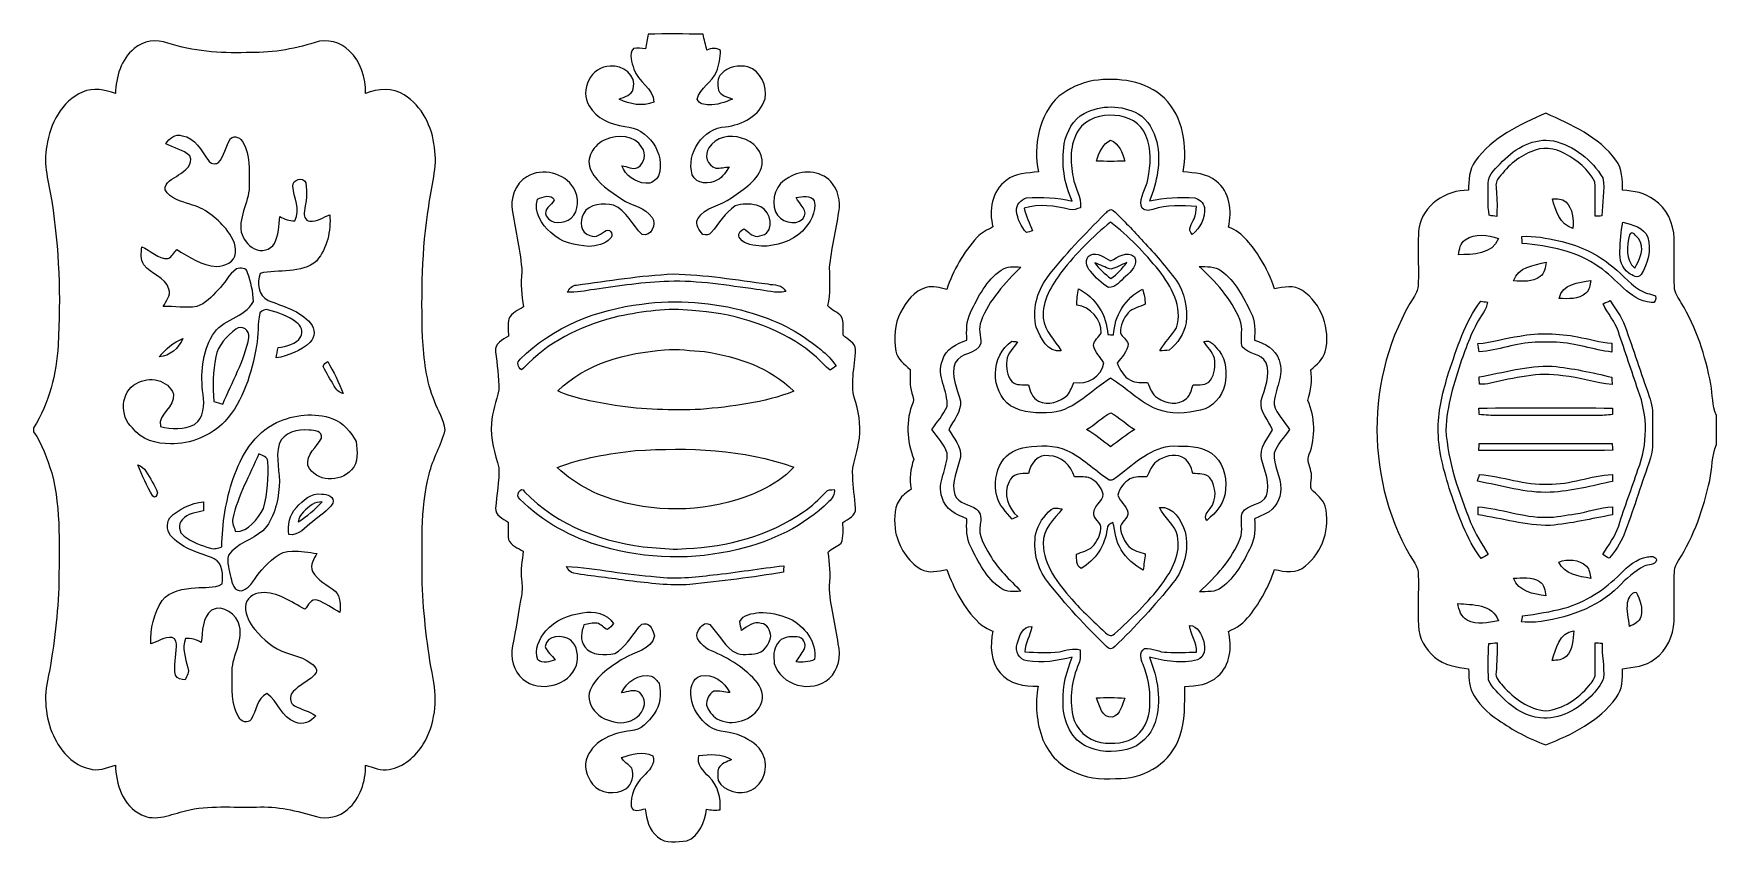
# Model space of a CAD drawing. Header units: centimetres. Extents: x -14.1 to 14.1, y -6.9 to 6.6.
import ezdxf

# ---------------------------------------------------------------- set-up
doc = ezdxf.new("R2010")
doc.units = ezdxf.units.CM
doc.header["$MEASUREMENT"] = 0
doc.layers.add('Camada 1', color=7, linetype='Continuous')

msp = doc.modelspace()

# ---------------------------------------------------------------- linework, layer by layer
at = {"layer": 'Camada 1', "color": 156}
for points, knots in [([(-12.42306, 6.39022), (-12.27419, 6.52992), (-12.04877, 6.55072), (-11.86144, 6.4837), (-11.86144, 6.4837), (-11.43846, 6.34646), (-10.99008, 6.31225), (-10.5477, 6.32388), (-10.5477, 6.32388), (-10.15646, 6.31718), (-9.76347, 6.37222), (-9.39129, 6.49427), (-9.39129, 6.49427), (-9.19268, 6.55954), (-8.96161, 6.50487), (-8.81768, 6.35175), (-8.81768, 6.35175), (-8.61977, 6.1729), (-8.54392, 5.8995), (-8.54463, 5.63986), (-8.54463, 5.63986), (-8.3372, 5.71675), (-8.0899, 5.74569), (-7.89622, 5.61622), (-7.89622, 5.61622), (-7.59882, 5.42748), (-7.4235, 5.0807), (-7.38893, 4.73569), (-7.38893, 4.73569), (-7.33142, 4.40302), (-7.44466, 4.07563), (-7.48524, 3.74791), (-7.48524, 3.74791), (-7.60306, 3.0219), (-7.60694, 2.28458), (-7.59107, 1.55081), (-7.59107, 1.55081), (-7.56214, 1.1885), (-7.5318, 0.81774), (-7.38681, 0.47978), (-7.38681, 0.47978), (-7.3279, 0.31996), (-7.22911, 0.17144), (-7.20689, 0.00034), (-7.20689, 0.00034), (-7.27569, -0.2533), (-7.41644, -0.4826), (-7.47888, -0.73942), (-7.47888, -0.73942), (-7.63093, -1.33914), (-7.59178, -1.9632), (-7.59388, -2.57632), (-7.59388, -2.57632), (-7.57061, -3.10902), (-7.51382, -3.64101), (-7.41045, -4.16489), (-7.41045, -4.16489), (-7.33602, -4.53636), (-7.37729, -4.93994), (-7.5759, -5.26803), (-7.5759, -5.26803), (-7.70395, -5.47299), (-7.90363, -5.65114), (-8.14916, -5.69066), (-8.14916, -5.69066), (-8.28604, -5.71958), (-8.41622, -5.65221), (-8.54533, -5.61939), (-8.54533, -5.61939), (-8.54004, -5.89314), (-8.63282, -6.17748), (-8.84449, -6.36023), (-8.84449, -6.36023), (-8.98418, -6.48652), (-9.18845, -6.53274), (-9.36907, -6.47841), (-9.36907, -6.47841), (-9.69468, -6.38493), (-10.02982, -6.30378), (-10.37166, -6.32107), (-10.37166, -6.32107), (-10.76889, -6.33341), (-11.17423, -6.28261), (-11.5637, -6.38493), (-11.5637, -6.38493), (-11.80465, -6.43714), (-12.06287, -6.57294), (-12.30488, -6.44913), (-12.30488, -6.44913), (-12.61463, -6.2992), (-12.73315, -5.93901), (-12.74021, -5.61657), (-12.74021, -5.61657), (-12.88308, -5.66242), (-13.03443, -5.73158), (-13.18542, -5.6776), (-13.18542, -5.6776), (-13.4433, -5.61728), (-13.63591, -5.40914), (-13.75269, -5.18089), (-13.75269, -5.18089), (-13.90332, -4.88314), (-13.94812, -4.53424), (-13.87933, -4.20792), (-13.87933, -4.20792), (-13.77491, -3.69359), (-13.71881, -3.17112), (-13.68813, -2.64759), (-13.68813, -2.64759), (-13.68954, -2.00377), (-13.64191, -1.34761), (-13.80842, -0.71825), (-13.80842, -0.71825), (-13.88321, -0.47907), (-13.96682, -0.23741), (-14.11111, -0.03033), (-14.11111, -0.03033), (-14.11111, -0.03033), (-14.11111, 0.03632), (-14.11111, 0.03632), (-14.11111, 0.03632), (-13.85252, 0.45225), (-13.72869, 0.93839), (-13.69871, 1.42416), (-13.69871, 1.42416), (-13.65743, 2.22849), (-13.68178, 3.03812), (-13.80877, 3.83399), (-13.80877, 3.83399), (-13.85428, 4.14055), (-13.95624, 4.44958), (-13.89168, 4.76143), (-13.89168, 4.76143), (-13.83558, 5.12585), (-13.64438, 5.51003), (-13.28949, 5.66242), (-13.28949, 5.66242), (-13.1138, 5.74569), (-12.91484, 5.70089), (-12.74021, 5.63915), (-12.74021, 5.63915), (-12.72928, 5.91502), (-12.65026, 6.21276), (-12.42306, 6.39022)], [0, 0, 0, 0, 0.02702703, 0.02702703, 0.02702703, 0.02702703, 0.05405405, 0.05405405, 0.05405405, 0.05405405, 0.08108108, 0.08108108, 0.08108108, 0.08108108, 0.10810811, 0.10810811, 0.10810811, 0.10810811, 0.13513514, 0.13513514, 0.13513514, 0.13513514, 0.16216216, 0.16216216, 0.16216216, 0.16216216, 0.18918919, 0.18918919, 0.18918919, 0.18918919, 0.21621622, 0.21621622, 0.21621622, 0.21621622, 0.24324324, 0.24324324, 0.24324324, 0.24324324, 0.27027027, 0.27027027, 0.27027027, 0.27027027, 0.2972973, 0.2972973, 0.2972973, 0.2972973, 0.32432432, 0.32432432, 0.32432432, 0.32432432, 0.35135135, 0.35135135, 0.35135135, 0.35135135, 0.37837838, 0.37837838, 0.37837838, 0.37837838, 0.40540541, 0.40540541, 0.40540541, 0.40540541, 0.43243243, 0.43243243, 0.43243243, 0.43243243, 0.45945946, 0.45945946, 0.45945946, 0.45945946, 0.48648649, 0.48648649, 0.48648649, 0.48648649, 0.51351351, 0.51351351, 0.51351351, 0.51351351, 0.54054054, 0.54054054, 0.54054054, 0.54054054, 0.56756757, 0.56756757, 0.56756757, 0.56756757, 0.59459459, 0.59459459, 0.59459459, 0.59459459, 0.62162162, 0.62162162, 0.62162162, 0.62162162, 0.64864865, 0.64864865, 0.64864865, 0.64864865, 0.67567568, 0.67567568, 0.67567568, 0.67567568, 0.7027027, 0.7027027, 0.7027027, 0.7027027, 0.72972973, 0.72972973, 0.72972973, 0.72972973, 0.75675676, 0.75675676, 0.75675676, 0.75675676, 0.78378378, 0.78378378, 0.78378378, 0.78378378, 0.81081081, 0.81081081, 0.81081081, 0.81081081, 0.83783784, 0.83783784, 0.83783784, 0.83783784, 0.86486486, 0.86486486, 0.86486486, 0.86486486, 0.89189189, 0.89189189, 0.89189189, 0.89189189, 0.91891892, 0.91891892, 0.91891892, 0.91891892, 0.94594595, 0.94594595, 0.94594595, 0.94594595, 1, 1, 1, 1]), ([(-3.80576, 6.63081), (-3.49885, 6.64138), (-3.19122, 6.63892), (-2.8843, 6.63081), (-2.8843, 6.63081), (-2.86419, 6.5419), (-2.84161, 6.45337), (-2.8201, 6.36481), (-2.8201, 6.36481), (-2.74319, 6.39655), (-2.66276, 6.41385), (-2.59045, 6.36128), (-2.59045, 6.36128), (-2.59396, 6.23922), (-2.61301, 6.11716), (-2.65818, 6.00287), (-2.65818, 6.00287), (-2.73015, 5.82507), (-2.93758, 5.73617), (-2.98097, 5.54284), (-2.98097, 5.54284), (-2.95556, 5.46169), (-2.85962, 5.45324), (-2.78729, 5.44829), (-2.78729, 5.44829), (-2.649, 5.44018), (-2.51848, 5.49451), (-2.39218, 5.54426), (-2.39218, 5.54426), (-2.47261, 5.58587), (-2.59467, 5.59717), (-2.62678, 5.6956), (-2.62678, 5.6956), (-2.64054, 5.78555), (-2.65394, 5.89879), (-2.57739, 5.96547), (-2.57739, 5.96547), (-2.46979, 6.09247), (-2.28669, 6.12281), (-2.13147, 6.08329), (-2.13147, 6.08329), (-1.91487, 6.01698), (-1.80269, 5.76262), (-1.84431, 5.55059), (-1.84431, 5.55059), (-1.92722, 5.26486), (-2.22885, 5.11033), (-2.50718, 5.08105), (-2.50718, 5.08105), (-2.88536, 5.06236), (-3.17217, 4.63515), (-3.06422, 4.27743), (-3.06422, 4.27743), (-2.99861, 4.10986), (-2.776, 4.11339), (-2.64266, 4.19206), (-2.64266, 4.19206), (-2.55128, 4.23615), (-2.5026, 4.32927), (-2.44615, 4.40831), (-2.44615, 4.40831), (-2.52095, 4.40336), (-2.59503, 4.38185), (-2.66982, 4.38925), (-2.66982, 4.38925), (-2.80987, 4.42595), (-2.87197, 4.61222), (-2.78448, 4.72722), (-2.78448, 4.72722), (-2.56117, 5.09834), (-1.84784, 4.89055), (-1.89052, 4.44675), (-1.89052, 4.44675), (-1.94768, 4.18217), (-2.20345, 4.03718), (-2.40665, 3.89042), (-2.40665, 3.89042), (-2.5855, 3.75673), (-2.8515, 3.74332), (-2.9711, 3.53518), (-2.9711, 3.53518), (-3.02965, 3.4424), (-2.94393, 3.34291), (-2.88571, 3.27447), (-2.88571, 3.27447), (-2.83703, 3.26918), (-2.77917, 3.26248), (-2.74672, 3.3087), (-2.74672, 3.3087), (-2.61832, 3.46039), (-2.51283, 3.6396), (-2.34562, 3.75355), (-2.34562, 3.75355), (-2.23202, 3.79801), (-2.10255, 3.79165), (-1.98472, 3.76695), (-1.98472, 3.76695), (-1.79492, 3.72568), (-1.67216, 3.44735), (-1.82068, 3.29988), (-1.82068, 3.29988), (-1.86372, 3.26495), (-1.92122, 3.25084), (-1.9752, 3.2445), (-1.9752, 3.2445), (-2.06587, 3.24484), (-2.12443, 3.32246), (-2.19392, 3.36761), (-2.19392, 3.36761), (-2.2606, 3.35385), (-2.31775, 3.26284), (-2.25953, 3.20781), (-2.25953, 3.20781), (-2.17769, 3.09703), (-2.02671, 3.09245), (-1.90183, 3.07798), (-1.90183, 3.07798), (-1.65522, 3.08081), (-1.39593, 3.15489), (-1.21742, 3.3334), (-1.21742, 3.3334), (-1.08267, 3.46357), (-0.98, 3.64983), (-1.01811, 3.84245), (-1.01811, 3.84245), (-1.08055, 3.94475), (-1.22237, 3.90666), (-1.31974, 3.89502), (-1.31974, 3.89502), (-1.27387, 3.78001), (-1.09996, 3.66818), (-1.20826, 3.538), (-1.20826, 3.538), (-1.34372, 3.40747), (-1.59597, 3.49037), (-1.67004, 3.65407), (-1.67004, 3.65407), (-1.75083, 3.86537), (-1.65876, 4.13597), (-1.44638, 4.23087), (-1.44638, 4.23087), (-1.23119, 4.3702), (-0.92287, 4.34903), (-0.74048, 4.16418), (-0.74048, 4.16418), (-0.6223, 4.0259), (-0.57043, 3.83117), (-0.60749, 3.65266), (-0.60749, 3.65266), (-0.65369, 3.3394), (-0.7313, 3.03106), (-0.76234, 2.71604), (-0.76234, 2.71604), (-0.75494, 2.50225), (-0.74224, 2.2874), (-0.78987, 2.07715), (-0.78987, 2.07715), (-0.72918, 2.00271), (-0.62476, 1.98049), (-0.56549, 1.905), (-0.56549, 1.905), (-0.51681, 1.80693), (-0.54115, 1.69262), (-0.53516, 1.58715), (-0.53516, 1.58715), (-0.46107, 1.51411), (-0.32985, 1.46507), (-0.32597, 1.3462), (-0.32597, 1.3462), (-0.33513, 1.05127), (-0.43144, 0.74471), (-0.32278, 0.4579), (-0.32278, 0.4579), (-0.26141, 0.23847), (-0.22825, 0.00528), (-0.2741, -0.22048), (-0.2741, -0.22048), (-0.2981, -0.40745), (-0.3937, -0.58313), (-0.37182, -0.77505), (-0.37182, -0.77505), (-0.37324, -0.95637), (-0.33655, -1.13417), (-0.32456, -1.31444), (-0.32456, -1.31444), (-0.31784, -1.43898), (-0.45154, -1.49189), (-0.53833, -1.54905), (-0.53833, -1.54905), (-0.53974, -1.66511), (-0.51822, -1.78859), (-0.56797, -1.89864), (-0.56797, -1.89864), (-0.63465, -1.95686), (-0.7239, -1.98402), (-0.78422, -2.05069), (-0.78422, -2.05069), (-0.76129, -2.2366), (-0.73978, -2.42359), (-0.76305, -2.61126), (-0.76305, -2.61126), (-0.75742, -2.94111), (-0.65933, -3.26143), (-0.61595, -3.58775), (-0.61595, -3.58775), (-0.56727, -3.7906), (-0.60959, -4.02554), (-0.77011, -4.16913), (-0.77011, -4.16913), (-1.0548, -4.42312), (-1.58467, -4.28554), (-1.69016, -3.9123), (-1.69016, -3.9123), (-1.70074, -3.80012), (-1.70885, -3.67558), (-1.63547, -3.58104), (-1.63547, -3.58104), (-1.57127, -3.4692), (-1.42487, -3.45722), (-1.30986, -3.46886), (-1.30986, -3.46886), (-1.20614, -3.46569), (-1.137, -3.59375), (-1.18816, -3.68158), (-1.18816, -3.68158), (-1.22943, -3.75179), (-1.28198, -3.81528), (-1.32009, -3.88761), (-1.32009, -3.88761), (-1.21567, -3.90384), (-1.11159, -3.89008), (-1.01389, -3.84986), (-1.01389, -3.84986), (-0.97119, -3.55353), (-1.18215, -3.28188), (-1.43968, -3.16159), (-1.43968, -3.16159), (-1.59597, -3.09104), (-1.76988, -3.05435), (-1.94098, -3.05929), (-1.94098, -3.05929), (-2.05668, -3.0801), (-2.21226, -3.08892), (-2.26625, -3.21274), (-2.26625, -3.21274), (-2.25989, -3.26248), (-2.25, -3.31187), (-2.2366, -3.36091), (-2.2366, -3.36091), (-2.13959, -3.29459), (-2.03588, -3.20216), (-1.90816, -3.24414), (-1.90816, -3.24414), (-1.80233, -3.25084), (-1.75965, -3.36761), (-1.74837, -3.45722), (-1.74837, -3.45722), (-1.76954, -3.59621), (-1.86831, -3.74085), (-2.01824, -3.75532), (-2.01824, -3.75532), (-2.14383, -3.76237), (-2.28847, -3.78319), (-2.39501, -3.70028), (-2.39501, -3.70028), (-2.54706, -3.57823), (-2.63735, -3.39831), (-2.77283, -3.26143), (-2.77283, -3.26143), (-2.85184, -3.20886), (-2.92664, -3.28999), (-2.9605, -3.35667), (-2.9605, -3.35667), (-3.05293, -3.48402), (-2.89913, -3.61492), (-2.79788, -3.6777), (-2.79788, -3.6777), (-2.50647, -3.80012), (-2.22284, -3.96027), (-2.0073, -4.19559), (-2.0073, -4.19559), (-1.90429, -4.30423), (-1.85032, -4.47004), (-1.91769, -4.61186), (-1.91769, -4.61186), (-2.04399, -4.86833), (-2.4003, -4.98122), (-2.65077, -4.84399), (-2.65077, -4.84399), (-2.73085, -4.79), (-2.79576, -4.70853), (-2.82363, -4.6161), (-2.82363, -4.6161), (-2.83279, -4.52542), (-2.78799, -4.42312), (-2.70474, -4.38114), (-2.70474, -4.38114), (-2.61513, -4.36457), (-2.52552, -4.39666), (-2.43592, -4.40195), (-2.43592, -4.40195), (-2.52448, -4.22592), (-2.71814, -4.07952), (-2.92347, -4.12362), (-2.92347, -4.12362), (-3.06951, -4.16877), (-3.1108, -4.34481), (-3.08504, -4.47922), (-3.08504, -4.47922), (-3.06351, -4.67959), (-2.93722, -4.8521), (-2.78058, -4.97134), (-2.78058, -4.97134), (-2.62149, -5.08423), (-2.41053, -5.04542), (-2.23979, -5.13115), (-2.23979, -5.13115), (-2.09868, -5.19888), (-1.9438, -5.28496), (-1.88066, -5.43701), (-1.88066, -5.43701), (-1.77623, -5.64585), (-1.86584, -5.93231), (-2.07468, -6.0399), (-2.07468, -6.0399), (-2.26447, -6.12951), (-2.52871, -6.06636), (-2.63031, -5.8755), (-2.63031, -5.8755), (-2.64337, -5.80672), (-2.64054, -5.73439), (-2.62395, -5.66702), (-2.62395, -5.66702), (-2.58056, -5.58658), (-2.48108, -5.56894), (-2.40805, -5.52555), (-2.40805, -5.52555), (-2.57245, -5.42325), (-2.77142, -5.4356), (-2.95521, -5.45818), (-2.95521, -5.45818), (-2.99402, -5.60916), (-2.87619, -5.71816), (-2.782, -5.81625), (-2.782, -5.81625), (-2.63525, -5.95595), (-2.58375, -6.16832), (-2.59574, -6.36551), (-2.59574, -6.36551), (-2.67229, -6.37611), (-2.74954, -6.37187), (-2.82504, -6.35565), (-2.82504, -6.35565), (-2.8575, -6.5666), (-2.94145, -6.80402), (-3.15595, -6.8901), (-3.15595, -6.8901), (-3.31786, -6.89539), (-3.51508, -6.94584), (-3.64525, -6.82096), (-3.64525, -6.82096), (-3.78777, -6.71054), (-3.83575, -6.52392), (-3.85375, -6.35316), (-3.85375, -6.35316), (-3.93276, -6.36164), (-4.06576, -6.42513), (-4.08905, -6.30695), (-4.08905, -6.30695), (-4.1035, -6.12245), (-4.02201, -5.93794), (-3.88972, -5.81096), (-3.88972, -5.81096), (-3.80047, -5.71712), (-3.66888, -5.60563), (-3.72674, -5.46028), (-3.72674, -5.46028), (-3.89643, -5.37951), (-4.08552, -5.43736), (-4.25309, -5.49205), (-4.25309, -5.49205), (-4.21075, -5.56541), (-4.13456, -5.60704), (-4.0774, -5.66773), (-4.0774, -5.66773), (-4.03472, -5.79154), (-4.07141, -5.93794), (-4.17829, -6.01768), (-4.17829, -6.01768), (-4.35397, -6.11928), (-4.60445, -6.09988), (-4.73957, -5.94006), (-4.73957, -5.94006), (-4.83129, -5.80918), (-4.89866, -5.62856), (-4.82247, -5.47511), (-4.82247, -5.47511), (-4.70322, -5.19499), (-4.38221, -5.07223), (-4.09857, -5.04506), (-4.09857, -5.04506), (-3.9257, -5.03273), (-3.79764, -4.89549), (-3.70557, -4.76108), (-3.70557, -4.76108), (-3.59833, -4.6161), (-3.58563, -4.42277), (-3.62055, -4.25131), (-3.62055, -4.25131), (-3.65159, -4.20051), (-3.695, -4.15678), (-3.74614, -4.12679), (-3.74614, -4.12679), (-3.95252, -4.07634), (-4.17264, -4.2164), (-4.25062, -4.40725), (-4.25062, -4.40725), (-4.15008, -4.3942), (-4.03859, -4.33704), (-3.9437, -4.40055), (-3.9437, -4.40055), (-3.8795, -4.47357), (-3.8375, -4.58294), (-3.89078, -4.67465), (-3.89078, -4.67465), (-3.94723, -4.82776), (-4.11692, -4.90395), (-4.27036, -4.90996), (-4.27036, -4.90996), (-4.4143, -4.8895), (-4.57059, -4.85527), (-4.67254, -4.7431), (-4.67254, -4.7431), (-4.77061, -4.64609), (-4.83763, -4.49509), (-4.77626, -4.36068), (-4.77626, -4.36068), (-4.67535, -4.11198), (-4.42877, -3.96945), (-4.21393, -3.82975), (-4.21393, -3.82975), (-4.03506, -3.71968), (-3.75214, -3.69217), (-3.69817, -3.45157), (-3.69817, -3.45157), (-3.7218, -3.36761), (-3.76731, -3.23356), (-3.87631, -3.24767), (-3.87631, -3.24767), (-3.92499, -3.24414), (-3.94582, -3.29917), (-3.9751, -3.32846), (-3.9751, -3.32846), (-4.09187, -3.47698), (-4.19417, -3.64949), (-4.36279, -3.74543), (-4.36279, -3.74543), (-4.53214, -3.77647), (-4.75368, -3.79201), (-4.86728, -3.63361), (-4.86728, -3.63361), (-4.95511, -3.52636), (-4.92407, -3.38278), (-4.88102, -3.26424), (-4.88102, -3.26424), (-4.808, -3.25191), (-4.73463, -3.23497), (-4.65983, -3.23778), (-4.65983, -3.23778), (-4.59034, -3.25296), (-4.55295, -3.3288), (-4.48451, -3.3461), (-4.48451, -3.3461), (-4.44782, -3.31611), (-4.41607, -3.28048), (-4.38326, -3.2466), (-4.38326, -3.2466), (-4.49121, -3.07374), (-4.71664, -3.03354), (-4.90395, -3.06458), (-4.90395, -3.06458), (-5.13221, -3.10091), (-5.36928, -3.18487), (-5.52097, -3.36832), (-5.52097, -3.36832), (-5.63174, -3.50061), (-5.71712, -3.68229), (-5.65608, -3.85585), (-5.65608, -3.85585), (-5.56577, -3.91653), (-5.45818, -3.8922), (-5.36504, -3.85304), (-5.36504, -3.85304), (-5.42008, -3.77825), (-5.50157, -3.71968), (-5.53261, -3.62973), (-5.53261, -3.62973), (-5.50262, -3.42652), (-5.24403, -3.43252), (-5.10716, -3.52036), (-5.10716, -3.52036), (-4.98581, -3.62091), (-4.97204, -3.79871), (-5.00698, -3.94263), (-5.00698, -3.94263), (-5.12903, -4.29083), (-5.62926, -4.41325), (-5.90656, -4.17617), (-5.90656, -4.17617), (-6.06248, -4.04318), (-6.12457, -3.81706), (-6.07976, -3.61984), (-6.07976, -3.61984), (-6.02297, -3.34115), (-5.97992, -3.06), (-5.93019, -2.78024), (-5.93019, -2.78024), (-5.91397, -2.68887), (-5.91679, -2.59574), (-5.92912, -2.50437), (-5.92912, -2.50437), (-5.94959, -2.34702), (-5.91679, -2.19039), (-5.89845, -2.03446), (-5.89845, -2.03446), (-5.98769, -1.97908), (-6.10975, -1.9438), (-6.14644, -1.83409), (-6.14644, -1.83409), (-6.15879, -1.73777), (-6.15209, -1.64076), (-6.15314, -1.5441), (-6.15314, -1.5441), (-6.24346, -1.49189), (-6.36939, -1.43191), (-6.3641, -1.30951), (-6.3641, -1.30951), (-6.3433, -1.08549), (-6.30273, -0.86184), (-6.30802, -0.63675), (-6.30802, -0.63675), (-6.3747, -0.39441), (-6.45865, -0.14851), (-6.43361, 0.10688), (-6.43361, 0.10688), (-6.41879, 0.3002), (-6.35316, 0.48365), (-6.3066, 0.67027), (-6.3066, 0.67027), (-6.31506, 0.8837), (-6.33411, 1.09677), (-6.36235, 1.3088), (-6.36235, 1.3088), (-6.38562, 1.44322), (-6.24275, 1.51341), (-6.14785, 1.57198), (-6.14785, 1.57198), (-6.14997, 1.66933), (-6.16338, 1.76847), (-6.14327, 1.86443), (-6.14327, 1.86443), (-6.08999, 1.96074), (-5.98346, 2.00413), (-5.89774, 2.06516), (-5.89774, 2.06516), (-5.92632, 2.25812), (-5.94959, 2.45251), (-5.92067, 2.64724), (-5.92067, 2.64724), (-5.94535, 2.98696), (-6.0258, 3.31998), (-6.08188, 3.65548), (-6.08188, 3.65548), (-6.12352, 3.8749), (-6.03744, 4.13032), (-5.83706, 4.24461), (-5.83706, 4.24461), (-5.57883, 4.40302), (-5.21053, 4.30705), (-5.05107, 4.05306), (-5.05107, 4.05306), (-4.96429, 3.8996), (-4.95899, 3.67417), (-5.09588, 3.54682), (-5.09588, 3.54682), (-5.21582, 3.46004), (-5.43772, 3.42971), (-5.51356, 3.58775), (-5.51356, 3.58775), (-5.57035, 3.695), (-5.42571, 3.76695), (-5.38056, 3.84915), (-5.38056, 3.84915), (-5.41689, 3.96239), (-5.5827, 3.90701), (-5.66208, 3.86644), (-5.66208, 3.86644), (-5.72347, 3.65195), (-5.59435, 3.44487), (-5.43913, 3.30763), (-5.43913, 3.30763), (-5.27085, 3.14113), (-5.02462, 3.09386), (-4.79707, 3.07657), (-4.79707, 3.07657), (-4.67289, 3.08327), (-4.5279, 3.10761), (-4.44183, 3.20569), (-4.44183, 3.20569), (-4.37797, 3.25366), (-4.42595, 3.36832), (-4.50778, 3.34468), (-4.50778, 3.34468), (-4.59105, 3.29494), (-4.67854, 3.20569), (-4.78296, 3.26002), (-4.78296, 3.26002), (-4.94205, 3.29318), (-4.95406, 3.50202), (-4.88879, 3.62091), (-4.88879, 3.62091), (-4.79848, 3.80152), (-4.55541, 3.80188), (-4.38396, 3.76765), (-4.38396, 3.76765), (-4.16665, 3.67135), (-4.06858, 3.435), (-3.90771, 3.27483), (-3.90771, 3.27483), (-3.7592, 3.2332), (-3.653, 3.44557), (-3.73732, 3.55988), (-3.73732, 3.55988), (-3.8548, 3.73379), (-4.08269, 3.75603), (-4.24673, 3.86785), (-4.24673, 3.86785), (-4.44041, 3.99486), (-4.64855, 4.13066), (-4.76037, 4.34021), (-4.76037, 4.34021), (-4.87186, 4.54554), (-4.71628, 4.79142), (-4.51696, 4.86762), (-4.51696, 4.86762), (-4.31799, 4.94911), (-4.02766, 4.94417), (-3.90913, 4.73463), (-3.90913, 4.73463), (-3.82939, 4.62738), (-3.86503, 4.4651), (-3.97968, 4.39878), (-3.97968, 4.39878), (-4.06681, 4.35434), (-4.16031, 4.41995), (-4.2485, 4.42877), (-4.2485, 4.42877), (-4.18287, 4.26473), (-4.02201, 4.14479), (-3.84493, 4.13456), (-3.84493, 4.13456), (-3.75425, 4.12326), (-3.66994, 4.18287), (-3.62866, 4.26049), (-3.62866, 4.26049), (-3.50485, 4.62986), (-3.80787, 5.06659), (-4.19629, 5.08353), (-4.19629, 5.08353), (-4.42665, 5.12234), (-4.67854, 5.21652), (-4.7946, 5.43418), (-4.7946, 5.43418), (-4.95899, 5.68995), (-4.75721, 6.10446), (-4.44287, 6.09635), (-4.44287, 6.09635), (-4.24249, 6.12422), (-3.98215, 5.93831), (-4.05482, 5.71853), (-4.05482, 5.71853), (-4.07634, 5.60563), (-4.20299, 5.58623), (-4.28941, 5.54214), (-4.28941, 5.54214), (-4.10986, 5.45641), (-3.8996, 5.41479), (-3.70945, 5.49344), (-3.70945, 5.49344), (-3.71264, 5.73439), (-3.98215, 5.83211), (-4.04354, 6.04872), (-4.04354, 6.04872), (-4.0767, 6.15809), (-4.13315, 6.2925), (-4.0527, 6.3948), (-4.0527, 6.3948), (-3.98497, 6.40785), (-3.91617, 6.39163), (-3.8481, 6.38703), (-3.8481, 6.38703), (-3.8375, 6.46888), (-3.82305, 6.55002), (-3.80576, 6.63081)], [0, 0, 0, 0, 0.00564972, 0.00564972, 0.00564972, 0.00564972, 0.01129944, 0.01129944, 0.01129944, 0.01129944, 0.01694915, 0.01694915, 0.01694915, 0.01694915, 0.02259887, 0.02259887, 0.02259887, 0.02259887, 0.02824859, 0.02824859, 0.02824859, 0.02824859, 0.03389831, 0.03389831, 0.03389831, 0.03389831, 0.03954802, 0.03954802, 0.03954802, 0.03954802, 0.04519774, 0.04519774, 0.04519774, 0.04519774, 0.05084746, 0.05084746, 0.05084746, 0.05084746, 0.05649718, 0.05649718, 0.05649718, 0.05649718, 0.06214689, 0.06214689, 0.06214689, 0.06214689, 0.06779661, 0.06779661, 0.06779661, 0.06779661, 0.07344633, 0.07344633, 0.07344633, 0.07344633, 0.07909605, 0.07909605, 0.07909605, 0.07909605, 0.08474576, 0.08474576, 0.08474576, 0.08474576, 0.09039548, 0.09039548, 0.09039548, 0.09039548, 0.0960452, 0.0960452, 0.0960452, 0.0960452, 0.10169492, 0.10169492, 0.10169492, 0.10169492, 0.10734463, 0.10734463, 0.10734463, 0.10734463, 0.11299435, 0.11299435, 0.11299435, 0.11299435, 0.11864407, 0.11864407, 0.11864407, 0.11864407, 0.12429379, 0.12429379, 0.12429379, 0.12429379, 0.1299435, 0.1299435, 0.1299435, 0.1299435, 0.13559322, 0.13559322, 0.13559322, 0.13559322, 0.14124294, 0.14124294, 0.14124294, 0.14124294, 0.14689266, 0.14689266, 0.14689266, 0.14689266, 0.15254237, 0.15254237, 0.15254237, 0.15254237, 0.15819209, 0.15819209, 0.15819209, 0.15819209, 0.16384181, 0.16384181, 0.16384181, 0.16384181, 0.16949153, 0.16949153, 0.16949153, 0.16949153, 0.17514124, 0.17514124, 0.17514124, 0.17514124, 0.18079096, 0.18079096, 0.18079096, 0.18079096, 0.18644068, 0.18644068, 0.18644068, 0.18644068, 0.1920904, 0.1920904, 0.1920904, 0.1920904, 0.19774011, 0.19774011, 0.19774011, 0.19774011, 0.20338983, 0.20338983, 0.20338983, 0.20338983, 0.20903955, 0.20903955, 0.20903955, 0.20903955, 0.21468927, 0.21468927, 0.21468927, 0.21468927, 0.22033898, 0.22033898, 0.22033898, 0.22033898, 0.2259887, 0.2259887, 0.2259887, 0.2259887, 0.23163842, 0.23163842, 0.23163842, 0.23163842, 0.23728814, 0.23728814, 0.23728814, 0.23728814, 0.24293785, 0.24293785, 0.24293785, 0.24293785, 0.24858757, 0.24858757, 0.24858757, 0.24858757, 0.25423729, 0.25423729, 0.25423729, 0.25423729, 0.25988701, 0.25988701, 0.25988701, 0.25988701, 0.26553672, 0.26553672, 0.26553672, 0.26553672, 0.27118644, 0.27118644, 0.27118644, 0.27118644, 0.27683616, 0.27683616, 0.27683616, 0.27683616, 0.28248588, 0.28248588, 0.28248588, 0.28248588, 0.28813559, 0.28813559, 0.28813559, 0.28813559, 0.29378531, 0.29378531, 0.29378531, 0.29378531, 0.29943503, 0.29943503, 0.29943503, 0.29943503, 0.30508475, 0.30508475, 0.30508475, 0.30508475, 0.31073446, 0.31073446, 0.31073446, 0.31073446, 0.31638418, 0.31638418, 0.31638418, 0.31638418, 0.3220339, 0.3220339, 0.3220339, 0.3220339, 0.32768362, 0.32768362, 0.32768362, 0.32768362, 0.33333333, 0.33333333, 0.33333333, 0.33333333, 0.33898305, 0.33898305, 0.33898305, 0.33898305, 0.34463277, 0.34463277, 0.34463277, 0.34463277, 0.35028249, 0.35028249, 0.35028249, 0.35028249, 0.3559322, 0.3559322, 0.3559322, 0.3559322, 0.36158192, 0.36158192, 0.36158192, 0.36158192, 0.36723164, 0.36723164, 0.36723164, 0.36723164, 0.37288136, 0.37288136, 0.37288136, 0.37288136, 0.37853107, 0.37853107, 0.37853107, 0.37853107, 0.38418079, 0.38418079, 0.38418079, 0.38418079, 0.38983051, 0.38983051, 0.38983051, 0.38983051, 0.39548023, 0.39548023, 0.39548023, 0.39548023, 0.40112994, 0.40112994, 0.40112994, 0.40112994, 0.40677966, 0.40677966, 0.40677966, 0.40677966, 0.41242938, 0.41242938, 0.41242938, 0.41242938, 0.4180791, 0.4180791, 0.4180791, 0.4180791, 0.42372881, 0.42372881, 0.42372881, 0.42372881, 0.42937853, 0.42937853, 0.42937853, 0.42937853, 0.43502825, 0.43502825, 0.43502825, 0.43502825, 0.44067797, 0.44067797, 0.44067797, 0.44067797, 0.44632768, 0.44632768, 0.44632768, 0.44632768, 0.4519774, 0.4519774, 0.4519774, 0.4519774, 0.45762712, 0.45762712, 0.45762712, 0.45762712, 0.46327684, 0.46327684, 0.46327684, 0.46327684, 0.46892655, 0.46892655, 0.46892655, 0.46892655, 0.47457627, 0.47457627, 0.47457627, 0.47457627, 0.48022599, 0.48022599, 0.48022599, 0.48022599, 0.48587571, 0.48587571, 0.48587571, 0.48587571, 0.49152542, 0.49152542, 0.49152542, 0.49152542, 0.49717514, 0.49717514, 0.49717514, 0.49717514, 0.50282486, 0.50282486, 0.50282486, 0.50282486, 0.50847458, 0.50847458, 0.50847458, 0.50847458, 0.51412429, 0.51412429, 0.51412429, 0.51412429, 0.51977401, 0.51977401, 0.51977401, 0.51977401, 0.52542373, 0.52542373, 0.52542373, 0.52542373, 0.53107345, 0.53107345, 0.53107345, 0.53107345, 0.53672316, 0.53672316, 0.53672316, 0.53672316, 0.54237288, 0.54237288, 0.54237288, 0.54237288, 0.5480226, 0.5480226, 0.5480226, 0.5480226, 0.55367232, 0.55367232, 0.55367232, 0.55367232, 0.55932203, 0.55932203, 0.55932203, 0.55932203, 0.56497175, 0.56497175, 0.56497175, 0.56497175, 0.57062147, 0.57062147, 0.57062147, 0.57062147, 0.57627119, 0.57627119, 0.57627119, 0.57627119, 0.5819209, 0.5819209, 0.5819209, 0.5819209, 0.58757062, 0.58757062, 0.58757062, 0.58757062, 0.59322034, 0.59322034, 0.59322034, 0.59322034, 0.59887006, 0.59887006, 0.59887006, 0.59887006, 0.60451977, 0.60451977, 0.60451977, 0.60451977, 0.61016949, 0.61016949, 0.61016949, 0.61016949, 0.61581921, 0.61581921, 0.61581921, 0.61581921, 0.62146893, 0.62146893, 0.62146893, 0.62146893, 0.62711864, 0.62711864, 0.62711864, 0.62711864, 0.63276836, 0.63276836, 0.63276836, 0.63276836, 0.63841808, 0.63841808, 0.63841808, 0.63841808, 0.6440678, 0.6440678, 0.6440678, 0.6440678, 0.64971751, 0.64971751, 0.64971751, 0.64971751, 0.65536723, 0.65536723, 0.65536723, 0.65536723, 0.66101695, 0.66101695, 0.66101695, 0.66101695, 0.66666667, 0.66666667, 0.66666667, 0.66666667, 0.67231638, 0.67231638, 0.67231638, 0.67231638, 0.6779661, 0.6779661, 0.6779661, 0.6779661, 0.68361582, 0.68361582, 0.68361582, 0.68361582, 0.68926554, 0.68926554, 0.68926554, 0.68926554, 0.69491525, 0.69491525, 0.69491525, 0.69491525, 0.70056497, 0.70056497, 0.70056497, 0.70056497, 0.70621469, 0.70621469, 0.70621469, 0.70621469, 0.71186441, 0.71186441, 0.71186441, 0.71186441, 0.71751412, 0.71751412, 0.71751412, 0.71751412, 0.72316384, 0.72316384, 0.72316384, 0.72316384, 0.72881356, 0.72881356, 0.72881356, 0.72881356, 0.73446328, 0.73446328, 0.73446328, 0.73446328, 0.74011299, 0.74011299, 0.74011299, 0.74011299, 0.74576271, 0.74576271, 0.74576271, 0.74576271, 0.75141243, 0.75141243, 0.75141243, 0.75141243, 0.75706215, 0.75706215, 0.75706215, 0.75706215, 0.76271186, 0.76271186, 0.76271186, 0.76271186, 0.76836158, 0.76836158, 0.76836158, 0.76836158, 0.7740113, 0.7740113, 0.7740113, 0.7740113, 0.77966102, 0.77966102, 0.77966102, 0.77966102, 0.78531073, 0.78531073, 0.78531073, 0.78531073, 0.79096045, 0.79096045, 0.79096045, 0.79096045, 0.79661017, 0.79661017, 0.79661017, 0.79661017, 0.80225989, 0.80225989, 0.80225989, 0.80225989, 0.8079096, 0.8079096, 0.8079096, 0.8079096, 0.81355932, 0.81355932, 0.81355932, 0.81355932, 0.81920904, 0.81920904, 0.81920904, 0.81920904, 0.82485876, 0.82485876, 0.82485876, 0.82485876, 0.83050847, 0.83050847, 0.83050847, 0.83050847, 0.83615819, 0.83615819, 0.83615819, 0.83615819, 0.84180791, 0.84180791, 0.84180791, 0.84180791, 0.84745763, 0.84745763, 0.84745763, 0.84745763, 0.85310734, 0.85310734, 0.85310734, 0.85310734, 0.85875706, 0.85875706, 0.85875706, 0.85875706, 0.86440678, 0.86440678, 0.86440678, 0.86440678, 0.8700565, 0.8700565, 0.8700565, 0.8700565, 0.87570621, 0.87570621, 0.87570621, 0.87570621, 0.88135593, 0.88135593, 0.88135593, 0.88135593, 0.88700565, 0.88700565, 0.88700565, 0.88700565, 0.89265537, 0.89265537, 0.89265537, 0.89265537, 0.89830508, 0.89830508, 0.89830508, 0.89830508, 0.9039548, 0.9039548, 0.9039548, 0.9039548, 0.90960452, 0.90960452, 0.90960452, 0.90960452, 0.91525424, 0.91525424, 0.91525424, 0.91525424, 0.92090395, 0.92090395, 0.92090395, 0.92090395, 0.92655367, 0.92655367, 0.92655367, 0.92655367, 0.93220339, 0.93220339, 0.93220339, 0.93220339, 0.93785311, 0.93785311, 0.93785311, 0.93785311, 0.94350282, 0.94350282, 0.94350282, 0.94350282, 0.94915254, 0.94915254, 0.94915254, 0.94915254, 0.95480226, 0.95480226, 0.95480226, 0.95480226, 0.96045198, 0.96045198, 0.96045198, 0.96045198, 0.96610169, 0.96610169, 0.96610169, 0.96610169, 0.97175141, 0.97175141, 0.97175141, 0.97175141, 0.97740113, 0.97740113, 0.97740113, 0.97740113, 0.98305085, 0.98305085, 0.98305085, 0.98305085, 0.98870056, 0.98870056, 0.98870056, 0.98870056, 1, 1, 1, 1]), ([(3.08504, 5.59293), (3.25366, 5.72523), (3.45475, 5.82083), (3.66713, 5.8547), (3.66713, 5.8547), (4.07811, 5.91185), (4.5406, 5.85611), (4.85386, 5.55941), (4.85386, 5.55941), (5.17594, 5.24333), (5.24157, 4.75226), (5.16854, 4.32469), (5.16854, 4.32469), (5.35939, 4.30635), (5.56682, 4.30072), (5.72206, 4.17194), (5.72206, 4.17194), (5.95171, 3.99133), (5.99581, 3.66959), (5.92771, 3.40006), (5.92771, 3.40006), (6.17536, 3.30763), (6.32636, 3.08081), (6.4664, 2.86985), (6.4664, 2.86985), (6.56271, 2.71039), (6.6435, 2.54141), (6.70031, 2.36361), (6.70031, 2.36361), (6.85446, 2.39394), (7.02839, 2.43346), (7.16879, 2.33644), (7.16879, 2.33644), (7.49017, 2.11737), (7.64645, 1.68663), (7.5519, 1.31127), (7.5519, 1.31127), (7.51557, 1.18039), (7.41009, 1.08973), (7.30815, 1.00894), (7.30815, 1.00894), (7.33636, 0.83397), (7.31131, 0.66216), (7.2584, 0.49494), (7.2584, 0.49494), (7.38152, 0.21166), (7.39386, -0.11888), (7.28274, -0.40852), (7.28274, -0.40852), (7.22982, -0.50305), (7.29684, -0.59901), (7.31202, -0.69461), (7.31202, -0.69461), (7.34165, -0.79516), (7.29014, -0.9024), (7.32013, -1.00117), (7.32013, -1.00117), (7.40938, -1.08162), (7.51134, -1.15817), (7.5512, -1.27776), (7.5512, -1.27776), (7.64117, -1.63795), (7.51028, -2.04611), (7.21924, -2.27858), (7.21924, -2.27858), (7.07884, -2.41652), (6.87175, -2.3763), (6.6996, -2.33961), (6.6996, -2.33961), (6.6107, -2.61832), (6.46465, -2.8783), (6.28402, -3.10797), (6.28402, -3.10797), (6.19407, -3.22896), (6.06953, -3.31927), (5.93019, -3.37609), (5.93019, -3.37609), (5.98664, -3.63466), (5.96335, -3.94334), (5.75062, -4.12784), (5.75062, -4.12784), (5.6028, -4.27107), (5.39114, -4.29119), (5.1964, -4.30176), (5.1964, -4.30176), (5.189, -4.58576), (5.21299, -4.8782), (5.10716, -5.14879), (5.10716, -5.14879), (4.97028, -5.55907), (4.55012, -5.8286), (4.12643, -5.84305), (4.12643, -5.84305), (3.87738, -5.84834), (3.61597, -5.86176), (3.38454, -5.75239), (3.38454, -5.75239), (3.12737, -5.65396), (2.92064, -5.44583), (2.81657, -5.19253), (2.81657, -5.19253), (2.70403, -4.90748), (2.68605, -4.59351), (2.73473, -4.29294), (2.73473, -4.29294), (2.50613, -4.30635), (2.2539, -4.25803), (2.10149, -4.07212), (2.10149, -4.07212), (1.93357, -3.88196), (1.92722, -3.61032), (1.9766, -3.37431), (1.9766, -3.37431), (1.89442, -3.33445), (1.80903, -3.296), (1.74308, -3.23144), (1.74308, -3.23144), (1.48731, -2.98838), (1.32396, -2.66559), (1.20368, -2.3382), (1.20368, -2.3382), (1.0615, -2.36748), (0.90099, -2.40946), (0.76658, -2.33291), (0.76658, -2.33291), (0.54397, -2.20132), (0.40464, -1.95967), (0.3443, -1.71343), (0.3443, -1.71343), (0.32878, -1.53634), (0.30198, -1.33702), (0.40674, -1.18039), (0.40674, -1.18039), (0.45225, -1.09819), (0.53516, -1.0481), (0.60749, -0.99236), (0.60749, -0.99236), (0.56973, -0.82232), (0.59513, -0.65158), (0.65088, -0.48965), (0.65088, -0.48965), (0.53128, -0.18837), (0.51011, 0.16228), (0.63958, 0.46426), (0.63958, 0.46426), (0.66286, 0.5154), (0.62512, 0.56797), (0.61841, 0.61841), (0.61841, 0.61841), (0.57396, 0.74541), (0.60042, 0.88018), (0.58949, 1.0107), (0.58949, 1.0107), (0.49247, 1.10031), (0.37923, 1.18674), (0.34748, 1.32257), (0.34748, 1.32257), (0.30973, 1.53916), (0.32737, 1.77095), (0.43003, 1.96814), (0.43003, 1.96814), (0.52175, 2.147), (0.65263, 2.33398), (0.85936, 2.38478), (0.85936, 2.38478), (0.97367, 2.42359), (1.09078, 2.37949), (1.20227, 2.35196), (1.20227, 2.35196), (1.31268, 2.6737), (1.48201, 2.97638), (1.71131, 3.22896), (1.71131, 3.22896), (1.78681, 3.30446), (1.88348, 3.3528), (1.97731, 3.40147), (1.97731, 3.40147), (1.90712, 3.67488), (1.95826, 4.01002), (2.20169, 4.18253), (2.20169, 4.18253), (2.35303, 4.30671), (2.55588, 4.306), (2.74072, 4.32399), (2.74072, 4.32399), (2.6543, 4.76637), (2.74284, 5.27649), (3.08504, 5.59293)], [0, 0, 0, 0, 0.02083333, 0.02083333, 0.02083333, 0.02083333, 0.04166667, 0.04166667, 0.04166667, 0.04166667, 0.0625, 0.0625, 0.0625, 0.0625, 0.08333333, 0.08333333, 0.08333333, 0.08333333, 0.10416667, 0.10416667, 0.10416667, 0.10416667, 0.125, 0.125, 0.125, 0.125, 0.14583333, 0.14583333, 0.14583333, 0.14583333, 0.16666667, 0.16666667, 0.16666667, 0.16666667, 0.1875, 0.1875, 0.1875, 0.1875, 0.20833333, 0.20833333, 0.20833333, 0.20833333, 0.22916667, 0.22916667, 0.22916667, 0.22916667, 0.25, 0.25, 0.25, 0.25, 0.27083333, 0.27083333, 0.27083333, 0.27083333, 0.29166667, 0.29166667, 0.29166667, 0.29166667, 0.3125, 0.3125, 0.3125, 0.3125, 0.33333333, 0.33333333, 0.33333333, 0.33333333, 0.35416667, 0.35416667, 0.35416667, 0.35416667, 0.375, 0.375, 0.375, 0.375, 0.39583333, 0.39583333, 0.39583333, 0.39583333, 0.41666667, 0.41666667, 0.41666667, 0.41666667, 0.4375, 0.4375, 0.4375, 0.4375, 0.45833333, 0.45833333, 0.45833333, 0.45833333, 0.47916667, 0.47916667, 0.47916667, 0.47916667, 0.5, 0.5, 0.5, 0.5, 0.52083333, 0.52083333, 0.52083333, 0.52083333, 0.54166667, 0.54166667, 0.54166667, 0.54166667, 0.5625, 0.5625, 0.5625, 0.5625, 0.58333333, 0.58333333, 0.58333333, 0.58333333, 0.60416667, 0.60416667, 0.60416667, 0.60416667, 0.625, 0.625, 0.625, 0.625, 0.64583333, 0.64583333, 0.64583333, 0.64583333, 0.66666667, 0.66666667, 0.66666667, 0.66666667, 0.6875, 0.6875, 0.6875, 0.6875, 0.70833333, 0.70833333, 0.70833333, 0.70833333, 0.72916667, 0.72916667, 0.72916667, 0.72916667, 0.75, 0.75, 0.75, 0.75, 0.77083333, 0.77083333, 0.77083333, 0.77083333, 0.79166667, 0.79166667, 0.79166667, 0.79166667, 0.8125, 0.8125, 0.8125, 0.8125, 0.83333333, 0.83333333, 0.83333333, 0.83333333, 0.85416667, 0.85416667, 0.85416667, 0.85416667, 0.875, 0.875, 0.875, 0.875, 0.89583333, 0.89583333, 0.89583333, 0.89583333, 0.91666667, 0.91666667, 0.91666667, 0.91666667, 0.9375, 0.9375, 0.9375, 0.9375, 0.95833333, 0.95833333, 0.95833333, 0.95833333, 1, 1, 1, 1]), ([(3.50979, 5.30613), (3.50979, 5.30613), (3.50979, 5.30613), (3.50979, 5.30613), (3.50979, 5.30613), (3.31927, 5.20522), (3.21663, 4.99779), (3.17287, 4.79495), (3.17287, 4.79495), (3.12666, 4.4697), (3.16759, 4.13173), (3.30799, 3.83329), (3.30799, 3.83329), (3.05752, 3.89643), (2.79752, 3.90877), (2.5407, 3.88902), (2.5407, 3.88902), (2.4451, 3.86326), (2.36714, 3.77155), (2.37208, 3.6703), (2.37208, 3.6703), (2.39253, 3.53694), (2.44615, 3.40571), (2.53965, 3.30658), (2.53965, 3.30658), (2.56504, 3.31399), (2.61549, 3.3288), (2.64089, 3.33621), (2.64089, 3.33621), (2.59467, 3.46357), (2.53259, 3.58527), (2.50331, 3.71827), (2.50331, 3.71827), (2.75061, 3.78741), (3.01941, 3.76166), (3.26495, 3.69322), (3.26495, 3.69322), (3.32668, 3.67454), (3.38666, 3.7091), (3.44664, 3.72075), (3.44664, 3.72075), (3.46957, 3.90489), (3.34892, 4.05835), (3.32139, 4.23403), (3.32139, 4.23403), (3.27306, 4.49545), (3.26248, 4.78895), (3.41136, 5.02179), (3.41136, 5.02179), (3.54188, 5.21864), (3.79659, 5.2959), (4.02307, 5.27049), (4.02307, 5.27049), (4.23898, 5.26308), (4.46122, 5.14278), (4.54518, 4.93676), (4.54518, 4.93676), (4.63902, 4.70393), (4.62455, 4.44041), (4.57729, 4.19876), (4.57729, 4.19876), (4.55329, 4.04354), (4.42948, 3.9056), (4.46722, 3.74297), (4.46722, 3.74297), (4.50566, 3.66783), (4.59139, 3.66747), (4.66054, 3.69534), (4.66054, 3.69534), (4.89584, 3.77825), (5.14772, 3.75603), (5.39221, 3.74543), (5.39221, 3.74543), (5.38692, 3.67595), (5.3848, 3.60362), (5.35269, 3.54012), (5.35269, 3.54012), (5.31636, 3.45617), (5.23134, 3.36055), (5.32058, 3.27766), (5.32058, 3.27766), (5.45429, 3.38384), (5.54813, 3.55564), (5.5245, 3.72991), (5.5245, 3.72991), (5.5132, 3.81212), (5.43594, 3.86715), (5.36187, 3.88972), (5.36187, 3.88972), (5.10821, 3.90947), (4.85315, 3.89113), (4.6048, 3.83821), (4.6048, 3.83821), (4.73216, 4.14937), (4.79777, 4.49545), (4.72615, 4.82811), (4.72615, 4.82811), (4.67888, 5.01297), (4.58223, 5.19711), (4.41395, 5.29766), (4.41395, 5.29766), (4.13843, 5.45076), (3.78848, 5.45076), (3.50979, 5.30613)], [0, 0, 0, 0, 0.03703704, 0.03703704, 0.03703704, 0.03703704, 0.07407407, 0.07407407, 0.07407407, 0.07407407, 0.11111111, 0.11111111, 0.11111111, 0.11111111, 0.14814815, 0.14814815, 0.14814815, 0.14814815, 0.18518519, 0.18518519, 0.18518519, 0.18518519, 0.22222222, 0.22222222, 0.22222222, 0.22222222, 0.25925926, 0.25925926, 0.25925926, 0.25925926, 0.2962963, 0.2962963, 0.2962963, 0.2962963, 0.33333333, 0.33333333, 0.33333333, 0.33333333, 0.37037037, 0.37037037, 0.37037037, 0.37037037, 0.40740741, 0.40740741, 0.40740741, 0.40740741, 0.44444444, 0.44444444, 0.44444444, 0.44444444, 0.48148148, 0.48148148, 0.48148148, 0.48148148, 0.51851852, 0.51851852, 0.51851852, 0.51851852, 0.55555556, 0.55555556, 0.55555556, 0.55555556, 0.59259259, 0.59259259, 0.59259259, 0.59259259, 0.62962963, 0.62962963, 0.62962963, 0.62962963, 0.66666667, 0.66666667, 0.66666667, 0.66666667, 0.7037037, 0.7037037, 0.7037037, 0.7037037, 0.74074074, 0.74074074, 0.74074074, 0.74074074, 0.77777778, 0.77777778, 0.77777778, 0.77777778, 0.81481481, 0.81481481, 0.81481481, 0.81481481, 0.85185185, 0.85185185, 0.85185185, 0.85185185, 0.88888889, 0.88888889, 0.88888889, 0.88888889, 0.92592593, 0.92592593, 0.92592593, 0.92592593, 1, 1, 1, 1]), ([(10.06756, 4.50179), (10.34908, 4.90677), (10.81758, 5.11245), (11.2522, 5.31035), (11.2522, 5.31035), (11.67729, 5.10928), (12.14225, 4.91596), (12.42518, 4.52049), (12.42518, 4.52049), (12.53701, 4.3769), (12.53666, 4.18923), (12.53878, 4.01601), (12.53878, 4.01601), (12.72363, 4.00861), (12.91554, 3.97298), (13.06688, 3.85867), (13.06688, 3.85867), (13.28101, 3.71827), (13.39532, 3.46287), (13.40343, 3.21168), (13.40343, 3.21168), (13.41049, 2.9404), (13.39673, 2.66841), (13.4066, 2.39713), (13.4066, 2.39713), (13.40838, 2.29622), (13.47576, 2.21473), (13.52267, 2.13006), (13.52267, 2.13006), (13.77456, 1.71238), (13.93013, 1.24283), (14.01692, 0.76446), (14.01692, 0.76446), (14.04866, 0.59124), (14.0416, 0.40957), (14.11111, 0.24411), (14.11111, 0.24411), (14.11111, 0.24411), (14.11111, -0.24306), (14.11111, -0.24306), (14.11111, -0.24306), (14.03208, -0.43497), (14.04372, -0.64628), (13.99928, -0.84596), (13.99928, -0.84596), (13.89979, -1.31726), (13.73611, -1.78011), (13.47645, -2.18792), (13.47645, -2.18792), (13.44436, -2.24225), (13.40767, -2.2987), (13.40731, -2.36431), (13.40731, -2.36431), (13.39566, -2.64478), (13.41191, -2.92629), (13.40238, -3.2071), (13.40238, -3.2071), (13.38932, -3.44981), (13.28173, -3.695), (13.07747, -3.83575), (13.07747, -3.83575), (12.92718, -3.96487), (12.72187, -3.97474), (12.53596, -4.00685), (12.53596, -4.00685), (12.53666, -4.173), (12.54018, -4.35363), (12.42942, -4.4905), (12.42942, -4.4905), (12.14825, -4.88456), (11.68929, -5.10258), (11.2529, -5.27931), (11.2529, -5.27931), (10.96785, -5.18018), (10.69903, -5.03061), (10.44997, -4.86021), (10.44997, -4.86021), (10.26971, -4.7385), (10.10601, -4.58223), (10.01148, -4.38396), (10.01148, -4.38396), (9.95432, -4.26649), (9.96209, -4.13315), (9.95608, -4.00614), (9.95608, -4.00614), (9.75606, -3.97756), (9.54369, -3.94652), (9.386, -3.80894), (9.386, -3.80894), (9.23678, -3.67524), (9.11365, -3.48933), (9.11365, -3.28259), (9.11365, -3.28259), (9.1066, -2.99895), (9.11647, -2.71497), (9.1126, -2.43134), (9.1126, -2.43134), (9.11294, -2.36149), (9.09002, -2.29376), (9.0544, -2.23448), (9.0544, -2.23448), (8.20878, -0.90487), (8.20878, 0.91052), (9.04699, 2.24367), (9.04699, 2.24367), (9.07979, 2.30187), (9.11014, 2.36466), (9.11083, 2.43311), (9.11083, 2.43311), (9.12106, 2.74778), (9.09849, 3.06387), (9.12001, 3.37819), (9.12001, 3.37819), (9.18562, 3.76378), (9.57509, 4.02519), (9.95469, 4.01672), (9.95469, 4.01672), (9.95856, 4.18324), (9.96173, 4.36279), (10.06756, 4.50179)], [0, 0, 0, 0, 0.03225806, 0.03225806, 0.03225806, 0.03225806, 0.06451613, 0.06451613, 0.06451613, 0.06451613, 0.09677419, 0.09677419, 0.09677419, 0.09677419, 0.12903226, 0.12903226, 0.12903226, 0.12903226, 0.16129032, 0.16129032, 0.16129032, 0.16129032, 0.19354839, 0.19354839, 0.19354839, 0.19354839, 0.22580645, 0.22580645, 0.22580645, 0.22580645, 0.25806452, 0.25806452, 0.25806452, 0.25806452, 0.29032258, 0.29032258, 0.29032258, 0.29032258, 0.32258065, 0.32258065, 0.32258065, 0.32258065, 0.35483871, 0.35483871, 0.35483871, 0.35483871, 0.38709677, 0.38709677, 0.38709677, 0.38709677, 0.41935484, 0.41935484, 0.41935484, 0.41935484, 0.4516129, 0.4516129, 0.4516129, 0.4516129, 0.48387097, 0.48387097, 0.48387097, 0.48387097, 0.51612903, 0.51612903, 0.51612903, 0.51612903, 0.5483871, 0.5483871, 0.5483871, 0.5483871, 0.58064516, 0.58064516, 0.58064516, 0.58064516, 0.61290323, 0.61290323, 0.61290323, 0.61290323, 0.64516129, 0.64516129, 0.64516129, 0.64516129, 0.67741935, 0.67741935, 0.67741935, 0.67741935, 0.70967742, 0.70967742, 0.70967742, 0.70967742, 0.74193548, 0.74193548, 0.74193548, 0.74193548, 0.77419355, 0.77419355, 0.77419355, 0.77419355, 0.80645161, 0.80645161, 0.80645161, 0.80645161, 0.83870968, 0.83870968, 0.83870968, 0.83870968, 0.87096774, 0.87096774, 0.87096774, 0.87096774, 0.90322581, 0.90322581, 0.90322581, 0.90322581, 0.93548387, 0.93548387, 0.93548387, 0.93548387, 1, 1, 1, 1]), ([(-11.89566, 4.79602), (-11.89566, 4.79602), (-11.89566, 4.79602), (-11.89566, 4.79602), (-11.89566, 4.79602), (-11.76513, 4.72086), (-11.60321, 4.69969), (-11.49208, 4.59317), (-11.49208, 4.59317), (-11.42823, 4.44746), (-11.57252, 4.33809), (-11.68258, 4.27389), (-11.68258, 4.27389), (-11.77042, 4.20899), (-11.92071, 4.15571), (-11.9066, 4.02307), (-11.9066, 4.02307), (-11.82511, 3.87419), (-11.63954, 3.8347), (-11.49103, 3.78107), (-11.49103, 3.78107), (-11.24514, 3.72497), (-11.04618, 3.55458), (-10.8846, 3.36868), (-10.8846, 3.36868), (-10.7957, 3.25402), (-10.70998, 3.11679), (-10.72409, 2.96545), (-10.72409, 2.96545), (-10.73714, 2.8141), (-10.90788, 2.74143), (-11.04123, 2.73897), (-11.04123, 2.73897), (-11.28994, 2.75519), (-11.50196, 2.89842), (-11.70939, 3.02294), (-11.70939, 3.02294), (-11.75596, 2.97144), (-11.7923, 2.90653), (-11.85474, 2.87231), (-11.85474, 2.87231), (-12.02548, 2.86137), (-12.15036, 3.00884), (-12.29888, 3.07057), (-12.29888, 3.07057), (-12.30277, 2.96969), (-12.32394, 2.85644), (-12.26291, 2.76684), (-12.26291, 2.76684), (-12.14861, 2.60561), (-11.9006, 2.56575), (-11.84133, 2.36114), (-11.84133, 2.36114), (-11.80324, 2.25212), (-11.89214, 2.159), (-11.93729, 2.06798), (-11.93729, 2.06798), (-11.75032, 2.07362), (-11.56158, 2.04011), (-11.37602, 2.06798), (-11.37602, 2.06798), (-11.22997, 2.1149), (-11.1252, 2.2366), (-11.01937, 2.34138), (-11.01937, 2.34138), (-10.90436, 2.45109), (-10.84192, 2.6095), (-10.70715, 2.69945), (-10.70715, 2.69945), (-10.64365, 2.72308), (-10.53782, 2.71638), (-10.52195, 2.63489), (-10.52195, 2.63489), (-10.47432, 2.4786), (-10.42246, 2.31705), (-10.42564, 2.15194), (-10.42564, 2.15194), (-10.5738, 1.87466), (-10.95692, 1.85844), (-11.11073, 1.58537), (-11.11073, 1.58537), (-11.28888, 1.29046), (-11.3164, 0.93027), (-11.26877, 0.59584), (-11.26877, 0.59584), (-11.24761, 0.42157), (-11.24832, 0.20109), (-11.41306, 0.09348), (-11.41306, 0.09348), (-11.58875, 0.00105), (-11.799, 0.00635), (-11.98633, 0.0582), (-11.98633, 0.0582), (-12.03184, 0.2741), (-11.73585, 0.37853), (-11.76619, 0.5976), (-11.76619, 0.5976), (-11.84875, 0.84349), (-12.18035, 0.90628), (-12.38673, 0.77893), (-12.38673, 0.77893), (-12.65554, 0.63923), (-12.67106, 0.22718), (-12.45588, 0.03281), (-12.45588, 0.03281), (-12.3077, -0.16157), (-12.05441, -0.23847), (-11.81805, -0.23176), (-11.81805, -0.23176), (-11.47762, -0.24377), (-11.14213, -0.0956), (-10.90259, 0.14216), (-10.90259, 0.14216), (-10.59215, 0.49176), (-10.4521, 0.95532), (-10.37519, 1.40757), (-10.37519, 1.40757), (-10.33815, 1.58996), (-10.35826, 1.7787), (-10.31804, 1.96037), (-10.31804, 1.96037), (-10.27923, 1.99955), (-10.22385, 2.03164), (-10.16846, 2.00766), (-10.16846, 2.00766), (-10.00372, 1.96497), (-9.83896, 1.90429), (-9.70138, 1.80233), (-9.70138, 1.80233), (-9.62589, 1.75083), (-9.58215, 1.64747), (-9.63224, 1.5635), (-9.63224, 1.5635), (-9.70527, 1.42699), (-9.87354, 1.40687), (-10.00971, 1.379), (-10.00971, 1.379), (-10.02242, 1.32186), (-10.03405, 1.264), (-10.04499, 1.20614), (-10.04499, 1.20614), (-9.83826, 1.24354), (-9.63189, 1.32221), (-9.47632, 1.46719), (-9.47632, 1.46719), (-9.38777, 1.55256), (-9.386, 1.69579), (-9.46679, 1.78681), (-9.46679, 1.78681), (-9.64494, 2.00413), (-9.9314, 2.06903), (-10.1794, 2.17134), (-10.1794, 2.17134), (-10.34803, 2.25248), (-10.37025, 2.46379), (-10.3131, 2.6229), (-10.3131, 2.6229), (-10.00019, 2.70157), (-9.62554, 2.60314), (-9.36236, 2.83527), (-9.36236, 2.83527), (-9.1888, 3.04799), (-9.12142, 3.33621), (-9.14541, 3.6068), (-9.14541, 3.6068), (-9.25371, 3.56622), (-9.35778, 3.48473), (-9.47949, 3.50061), (-9.47949, 3.50061), (-9.55674, 3.50343), (-9.58708, 3.59938), (-9.57121, 3.66394), (-9.57121, 3.66394), (-9.54122, 3.81987), (-9.519, 3.98215), (-9.54863, 4.13948), (-9.54863, 4.13948), (-9.59237, 4.25343), (-9.77265, 4.19981), (-9.76171, 4.0834), (-9.76171, 4.0834), (-9.75501, 3.88866), (-9.62377, 3.695), (-9.72925, 3.50378), (-9.72925, 3.50378), (-9.82062, 3.49956), (-9.90458, 3.53518), (-9.98396, 3.57681), (-9.98396, 3.57681), (-9.99807, 3.4244), (-10.0023, 3.26424), (-10.07251, 3.1249), (-10.07251, 3.1249), (-10.14059, 3.01308), (-10.29193, 2.97638), (-10.40694, 3.03423), (-10.40694, 3.03423), (-10.51983, 3.08892), (-10.59356, 3.20075), (-10.6306, 3.31716), (-10.6306, 3.31716), (-10.67893, 3.59938), (-10.47467, 3.84668), (-10.49761, 4.12643), (-10.49761, 4.12643), (-10.49725, 4.35856), (-10.48067, 4.60516), (-10.59814, 4.81507), (-10.59814, 4.81507), (-10.63131, 4.89055), (-10.73925, 4.95265), (-10.80735, 4.88314), (-10.80735, 4.88314), (-10.898, 4.75826), (-10.90541, 4.58823), (-11.01372, 4.47533), (-11.01372, 4.47533), (-11.07193, 4.45169), (-11.14601, 4.45805), (-11.17987, 4.51731), (-11.17987, 4.51731), (-11.30159, 4.67535), (-11.39754, 4.89725), (-11.61838, 4.93148), (-11.61838, 4.93148), (-11.73444, 4.96569), (-11.83604, 4.88914), (-11.89566, 4.79602)], [0, 0, 0, 0, 0.01724138, 0.01724138, 0.01724138, 0.01724138, 0.03448276, 0.03448276, 0.03448276, 0.03448276, 0.05172414, 0.05172414, 0.05172414, 0.05172414, 0.06896552, 0.06896552, 0.06896552, 0.06896552, 0.0862069, 0.0862069, 0.0862069, 0.0862069, 0.10344828, 0.10344828, 0.10344828, 0.10344828, 0.12068966, 0.12068966, 0.12068966, 0.12068966, 0.13793103, 0.13793103, 0.13793103, 0.13793103, 0.15517241, 0.15517241, 0.15517241, 0.15517241, 0.17241379, 0.17241379, 0.17241379, 0.17241379, 0.18965517, 0.18965517, 0.18965517, 0.18965517, 0.20689655, 0.20689655, 0.20689655, 0.20689655, 0.22413793, 0.22413793, 0.22413793, 0.22413793, 0.24137931, 0.24137931, 0.24137931, 0.24137931, 0.25862069, 0.25862069, 0.25862069, 0.25862069, 0.27586207, 0.27586207, 0.27586207, 0.27586207, 0.29310345, 0.29310345, 0.29310345, 0.29310345, 0.31034483, 0.31034483, 0.31034483, 0.31034483, 0.32758621, 0.32758621, 0.32758621, 0.32758621, 0.34482759, 0.34482759, 0.34482759, 0.34482759, 0.36206897, 0.36206897, 0.36206897, 0.36206897, 0.37931034, 0.37931034, 0.37931034, 0.37931034, 0.39655172, 0.39655172, 0.39655172, 0.39655172, 0.4137931, 0.4137931, 0.4137931, 0.4137931, 0.43103448, 0.43103448, 0.43103448, 0.43103448, 0.44827586, 0.44827586, 0.44827586, 0.44827586, 0.46551724, 0.46551724, 0.46551724, 0.46551724, 0.48275862, 0.48275862, 0.48275862, 0.48275862, 0.5, 0.5, 0.5, 0.5, 0.51724138, 0.51724138, 0.51724138, 0.51724138, 0.53448276, 0.53448276, 0.53448276, 0.53448276, 0.55172414, 0.55172414, 0.55172414, 0.55172414, 0.56896552, 0.56896552, 0.56896552, 0.56896552, 0.5862069, 0.5862069, 0.5862069, 0.5862069, 0.60344828, 0.60344828, 0.60344828, 0.60344828, 0.62068966, 0.62068966, 0.62068966, 0.62068966, 0.63793103, 0.63793103, 0.63793103, 0.63793103, 0.65517241, 0.65517241, 0.65517241, 0.65517241, 0.67241379, 0.67241379, 0.67241379, 0.67241379, 0.68965517, 0.68965517, 0.68965517, 0.68965517, 0.70689655, 0.70689655, 0.70689655, 0.70689655, 0.72413793, 0.72413793, 0.72413793, 0.72413793, 0.74137931, 0.74137931, 0.74137931, 0.74137931, 0.75862069, 0.75862069, 0.75862069, 0.75862069, 0.77586207, 0.77586207, 0.77586207, 0.77586207, 0.79310345, 0.79310345, 0.79310345, 0.79310345, 0.81034483, 0.81034483, 0.81034483, 0.81034483, 0.82758621, 0.82758621, 0.82758621, 0.82758621, 0.84482759, 0.84482759, 0.84482759, 0.84482759, 0.86206897, 0.86206897, 0.86206897, 0.86206897, 0.87931034, 0.87931034, 0.87931034, 0.87931034, 0.89655172, 0.89655172, 0.89655172, 0.89655172, 0.9137931, 0.9137931, 0.9137931, 0.9137931, 0.93103448, 0.93103448, 0.93103448, 0.93103448, 0.94827586, 0.94827586, 0.94827586, 0.94827586, 0.96551724, 0.96551724, 0.96551724, 0.96551724, 1, 1, 1, 1]), ([(3.71439, 4.50566), (3.71439, 4.50566), (3.71439, 4.50566), (3.71439, 4.50566), (3.71439, 4.50566), (3.87208, 4.49932), (4.02978, 4.50003), (4.18782, 4.50603), (4.18782, 4.50603), (4.15466, 4.64889), (4.09327, 4.79565), (3.95111, 4.85916), (3.95111, 4.85916), (3.81635, 4.7872), (3.75284, 4.64609), (3.71439, 4.50566)], [0, 0, 0, 0, 0.2, 0.2, 0.2, 0.2, 0.4, 0.4, 0.4, 0.4, 0.6, 0.6, 0.6, 0.6, 1, 1, 1, 1]), ([(10.52617, 4.50215), (10.52617, 4.50215), (10.52617, 4.50215), (10.52617, 4.50215), (10.52617, 4.50215), (10.42387, 4.39702), (10.28452, 4.29119), (10.28664, 4.12925), (10.28664, 4.12925), (10.28876, 3.95216), (10.26865, 3.77189), (10.30357, 3.59692), (10.30357, 3.59692), (10.34486, 3.58775), (10.38647, 3.5821), (10.42916, 3.57928), (10.42916, 3.57928), (10.43269, 3.72039), (10.43693, 3.86186), (10.42141, 4.00227), (10.42141, 4.00227), (10.41893, 4.06717), (10.39988, 4.14126), (10.44327, 4.19734), (10.44327, 4.19734), (10.58367, 4.39666), (10.77348, 4.56706), (10.99925, 4.66372), (10.99925, 4.66372), (11.18446, 4.75085), (11.40142, 4.72581), (11.57781, 4.62879), (11.57781, 4.62879), (11.77536, 4.51555), (11.96691, 4.36597), (12.07416, 4.16031), (12.07416, 4.16031), (12.08758, 3.96768), (12.07664, 3.77367), (12.07628, 3.58034), (12.07628, 3.58034), (12.11438, 3.58281), (12.15248, 3.58493), (12.19129, 3.58668), (12.19129, 3.58668), (12.19129, 3.79942), (12.24913, 4.01708), (12.20611, 4.22663), (12.20611, 4.22663), (12.02265, 4.52578), (11.72386, 4.76603), (11.37813, 4.8454), (11.37813, 4.8454), (11.05746, 4.90078), (10.74173, 4.72934), (10.52617, 4.50215)], [0, 0, 0, 0, 0.06666667, 0.06666667, 0.06666667, 0.06666667, 0.13333333, 0.13333333, 0.13333333, 0.13333333, 0.2, 0.2, 0.2, 0.2, 0.26666667, 0.26666667, 0.26666667, 0.26666667, 0.33333333, 0.33333333, 0.33333333, 0.33333333, 0.4, 0.4, 0.4, 0.4, 0.46666667, 0.46666667, 0.46666667, 0.46666667, 0.53333333, 0.53333333, 0.53333333, 0.53333333, 0.6, 0.6, 0.6, 0.6, 0.66666667, 0.66666667, 0.66666667, 0.66666667, 0.73333333, 0.73333333, 0.73333333, 0.73333333, 0.8, 0.8, 0.8, 0.8, 0.86666667, 0.86666667, 0.86666667, 0.86666667, 1, 1, 1, 1]), ([(3.85692, 3.62408), (3.85692, 3.62408), (3.85692, 3.62408), (3.85692, 3.62408), (3.85692, 3.62408), (3.51895, 3.27907), (3.17746, 2.93475), (2.88536, 2.54881), (2.88536, 2.54881), (2.70862, 2.31739), (2.63983, 2.00271), (2.7051, 1.71979), (2.7051, 1.71979), (2.77812, 1.5441), (2.89524, 1.29222), (3.12454, 1.32679), (3.12454, 1.32679), (3.01978, 1.50495), (2.83951, 1.6524), (2.82327, 1.87147), (2.82327, 1.87147), (2.79505, 2.1657), (2.96721, 2.42639), (3.13195, 2.6536), (3.13195, 2.6536), (3.3729, 2.95839), (3.64525, 3.2399), (3.95005, 3.48121), (3.95005, 3.48121), (4.25343, 3.25013), (4.51979, 2.97249), (4.75862, 2.67616), (4.75862, 2.67616), (4.96922, 2.407), (5.16466, 2.06375), (5.05777, 1.71097), (5.05777, 1.71097), (4.97487, 1.57551), (4.85315, 1.4679), (4.77801, 1.32749), (4.77801, 1.32749), (4.83022, 1.32574), (4.88209, 1.32891), (4.93394, 1.33702), (4.93394, 1.33702), (5.07965, 1.44885), (5.18653, 1.61642), (5.2197, 1.7974), (5.2197, 1.7974), (5.24403, 2.04399), (5.1964, 2.30575), (5.04966, 2.50966), (5.04966, 2.50966), (4.87856, 2.73614), (4.69723, 2.95485), (4.49896, 3.15841), (4.49896, 3.15841), (4.33139, 3.33233), (4.17547, 3.51861), (3.99274, 3.677), (3.99274, 3.677), (3.94263, 3.72215), (3.89183, 3.65512), (3.85692, 3.62408)], [0, 0, 0, 0, 0.05882353, 0.05882353, 0.05882353, 0.05882353, 0.11764706, 0.11764706, 0.11764706, 0.11764706, 0.17647059, 0.17647059, 0.17647059, 0.17647059, 0.23529412, 0.23529412, 0.23529412, 0.23529412, 0.29411765, 0.29411765, 0.29411765, 0.29411765, 0.35294118, 0.35294118, 0.35294118, 0.35294118, 0.41176471, 0.41176471, 0.41176471, 0.41176471, 0.47058824, 0.47058824, 0.47058824, 0.47058824, 0.52941176, 0.52941176, 0.52941176, 0.52941176, 0.58823529, 0.58823529, 0.58823529, 0.58823529, 0.64705882, 0.64705882, 0.64705882, 0.64705882, 0.70588235, 0.70588235, 0.70588235, 0.70588235, 0.76470588, 0.76470588, 0.76470588, 0.76470588, 0.82352941, 0.82352941, 0.82352941, 0.82352941, 0.88235294, 0.88235294, 0.88235294, 0.88235294, 1, 1, 1, 1]), ([(11.3619, 3.87561), (11.3619, 3.87561), (11.3619, 3.87561), (11.3619, 3.87561), (11.3619, 3.87561), (11.41129, 3.6777), (11.4882, 3.44557), (11.70374, 3.37609), (11.70374, 3.37609), (11.72069, 3.5313), (11.7041, 3.70981), (11.58487, 3.8234), (11.58487, 3.8234), (11.5263, 3.88196), (11.43669, 3.8682), (11.3619, 3.87561)], [0, 0, 0, 0, 0.2, 0.2, 0.2, 0.2, 0.4, 0.4, 0.4, 0.4, 0.6, 0.6, 0.6, 0.6, 1, 1, 1, 1]), ([(12.49503, 2.99685), (12.49503, 2.99685), (12.49503, 2.99685), (12.49503, 2.99685), (12.49503, 2.99685), (12.48339, 2.85925), (12.52573, 2.71003), (12.64355, 2.62784), (12.64355, 2.62784), (12.69965, 2.58938), (12.79771, 2.52906), (12.84886, 2.60419), (12.84886, 2.60419), (12.96212, 2.78694), (13.02315, 3.01554), (12.96246, 3.22686), (12.96246, 3.22686), (12.89507, 3.39336), (12.70353, 3.44487), (12.54548, 3.48085), (12.54548, 3.48085), (12.51126, 3.32176), (12.49469, 3.15948), (12.49503, 2.99685)], [0, 0, 0, 0, 0.14285714, 0.14285714, 0.14285714, 0.14285714, 0.28571429, 0.28571429, 0.28571429, 0.28571429, 0.42857143, 0.42857143, 0.42857143, 0.42857143, 0.57142857, 0.57142857, 0.57142857, 0.57142857, 0.71428571, 0.71428571, 0.71428571, 0.71428571, 1, 1, 1, 1]), ([(9.89999, 3.18557), (9.89999, 3.18557), (9.89999, 3.18557), (9.89999, 3.18557), (9.89999, 3.18557), (9.81251, 3.13302), (9.80369, 3.02472), (9.78429, 2.93475), (9.78429, 2.93475), (10.02347, 2.94286), (10.35826, 2.93758), (10.45562, 3.20922), (10.45562, 3.20922), (10.27677, 3.26284), (10.06264, 3.30412), (9.89999, 3.18557)], [0, 0, 0, 0, 0.2, 0.2, 0.2, 0.2, 0.4, 0.4, 0.4, 0.4, 0.6, 0.6, 0.6, 0.6, 1, 1, 1, 1]), ([(10.84967, 3.24097), (10.84967, 3.24097), (10.84967, 3.24097), (10.84967, 3.24097), (10.84967, 3.24097), (10.85108, 3.20286), (10.8532, 3.16476), (10.85566, 3.12632), (10.85566, 3.12632), (11.30511, 3.08609), (11.77183, 2.9979), (12.14542, 2.72873), (12.14542, 2.72873), (12.44599, 2.54494), (12.63826, 2.17487), (13.0175, 2.13325), (13.0175, 2.13325), (13.09441, 2.11596), (13.10286, 2.18897), (13.09158, 2.24508), (13.09158, 2.24508), (13.00268, 2.27965), (12.90496, 2.2934), (12.82452, 2.34702), (12.82452, 2.34702), (12.63015, 2.46556), (12.49469, 2.65465), (12.30948, 2.78448), (12.30948, 2.78448), (12.06465, 2.97885), (11.7722, 3.10444), (11.46844, 3.17041), (11.46844, 3.17041), (11.26489, 3.21168), (11.05887, 3.26036), (10.84967, 3.24097)], [0, 0, 0, 0, 0.1, 0.1, 0.1, 0.1, 0.2, 0.2, 0.2, 0.2, 0.3, 0.3, 0.3, 0.3, 0.4, 0.4, 0.4, 0.4, 0.5, 0.5, 0.5, 0.5, 0.6, 0.6, 0.6, 0.6, 0.7, 0.7, 0.7, 0.7, 0.8, 0.8, 0.8, 0.8, 1, 1, 1, 1]), ([(12.65483, 3.26955), (12.70141, 3.35562), (12.76244, 3.24272), (12.80548, 3.20781), (12.80548, 3.20781), (12.9226, 3.05399), (12.82452, 2.85433), (12.74163, 2.70932), (12.74163, 2.70932), (12.58359, 2.85574), (12.61109, 3.08081), (12.65483, 3.26955)], [0, 0, 0, 0, 0.25, 0.25, 0.25, 0.25, 0.5, 0.5, 0.5, 0.5, 1, 1, 1, 1]), ([(3.60644, 2.93158), (3.60644, 2.93158), (3.60644, 2.93158), (3.60644, 2.93158), (3.60644, 2.93158), (3.51189, 2.87126), (3.54259, 2.72732), (3.6128, 2.65852), (3.6128, 2.65852), (3.70628, 2.56117), (3.79341, 2.44722), (3.91795, 2.38865), (3.91795, 2.38865), (4.04388, 2.37842), (4.11585, 2.50155), (4.20229, 2.5721), (4.20229, 2.5721), (4.29541, 2.65499), (4.41783, 2.76577), (4.34974, 2.90335), (4.34974, 2.90335), (4.22344, 3.00708), (4.06822, 2.89701), (3.95216, 2.83138), (3.95216, 2.83138), (3.84951, 2.89382), (3.73238, 2.98026), (3.60644, 2.93158)], [0, 0, 0, 0, 0.125, 0.125, 0.125, 0.125, 0.25, 0.25, 0.25, 0.25, 0.375, 0.375, 0.375, 0.375, 0.5, 0.5, 0.5, 0.5, 0.625, 0.625, 0.625, 0.625, 0.75, 0.75, 0.75, 0.75, 1, 1, 1, 1]), ([(-5.00839, 2.42817), (-5.00839, 2.42817), (-5.00839, 2.42817), (-5.00839, 2.42817), (-5.00839, 2.42817), (-5.08494, 2.43134), (-5.12127, 2.35654), (-5.16502, 2.30716), (-5.16502, 2.30716), (-5.01049, 2.30046), (-4.85916, 2.33327), (-4.70675, 2.35374), (-4.70675, 2.35374), (-4.2919, 2.40911), (-3.87772, 2.48072), (-3.45827, 2.4899), (-3.45827, 2.4899), (-2.96474, 2.50684), (-2.4765, 2.41969), (-1.98895, 2.35584), (-1.98895, 2.35584), (-1.82633, 2.33749), (-1.66299, 2.28458), (-1.49825, 2.32021), (-1.49825, 2.32021), (-1.55117, 2.43945), (-1.68945, 2.42639), (-1.79704, 2.44581), (-1.79704, 2.44581), (-2.32516, 2.51354), (-2.85255, 2.60702), (-3.38596, 2.61338), (-3.38596, 2.61338), (-3.93064, 2.58974), (-4.46863, 2.49907), (-5.00839, 2.42817)], [0, 0, 0, 0, 0.1, 0.1, 0.1, 0.1, 0.2, 0.2, 0.2, 0.2, 0.3, 0.3, 0.3, 0.3, 0.4, 0.4, 0.4, 0.4, 0.5, 0.5, 0.5, 0.5, 0.6, 0.6, 0.6, 0.6, 0.7, 0.7, 0.7, 0.7, 0.8, 0.8, 0.8, 0.8, 1, 1, 1, 1]), ([(2.11771, 2.67794), (2.11771, 2.67794), (2.11771, 2.67794), (2.11771, 2.67794), (2.11771, 2.67794), (1.86867, 2.50966), (1.72861, 2.23026), (1.6009, 1.96708), (1.6009, 1.96708), (1.52858, 1.82421), (1.53353, 1.66122), (1.54128, 1.50566), (1.54128, 1.50566), (1.36947, 1.44673), (1.18533, 1.35502), (1.13064, 1.16628), (1.13064, 1.16628), (1.01988, 0.90452), (1.23613, 0.65405), (1.20791, 0.39229), (1.20791, 0.39229), (1.14687, 0.2494), (1.03928, 0.13404), (0.95566, 0.00494), (0.95566, 0.00494), (1.04527, -0.12276), (1.16099, -0.23847), (1.21214, -0.38876), (1.21214, -0.38876), (1.22485, -0.64135), (1.03187, -0.87911), (1.12465, -1.13276), (1.12465, -1.13276), (1.17792, -1.3282), (1.36666, -1.42558), (1.54235, -1.48907), (1.54235, -1.48907), (1.53175, -1.64818), (1.5307, -1.81363), (1.60655, -1.95862), (1.60655, -1.95862), (1.73319, -2.21368), (1.86725, -2.48708), (2.10819, -2.65324), (2.10819, -2.65324), (2.2052, -2.72767), (2.33257, -2.71073), (2.44651, -2.70369), (2.44651, -2.70369), (2.26272, -2.51001), (2.05846, -2.33045), (1.92617, -2.09444), (1.92617, -2.09444), (1.83973, -1.94027), (1.72332, -1.77305), (1.76494, -1.58715), (1.76494, -1.58715), (1.78364, -1.49647), (1.78223, -1.39206), (1.70461, -1.32891), (1.70461, -1.32891), (1.58362, -1.24529), (1.39876, -1.24249), (1.33702, -1.08761), (1.33702, -1.08761), (1.26894, -0.871), (1.38677, -0.6618), (1.43369, -0.45473), (1.43369, -0.45473), (1.44709, -0.27763), (1.32009, -0.13899), (1.23613, 0.00316), (1.23613, 0.00316), (1.31163, 0.15733), (1.45133, 0.2988), (1.43157, 0.48401), (1.43157, 0.48401), (1.38112, 0.69179), (1.25942, 0.90981), (1.34691, 1.12501), (1.34691, 1.12501), (1.43087, 1.30598), (1.70568, 1.25482), (1.77341, 1.4478), (1.77341, 1.4478), (1.78505, 1.57373), (1.72225, 1.7032), (1.7787, 1.82421), (1.7787, 1.82421), (1.91416, 2.18052), (2.17981, 2.46415), (2.4451, 2.72908), (2.4451, 2.72908), (2.33469, 2.73649), (2.21121, 2.75061), (2.11771, 2.67794)], [0, 0, 0, 0, 0.04, 0.04, 0.04, 0.04, 0.08, 0.08, 0.08, 0.08, 0.12, 0.12, 0.12, 0.12, 0.16, 0.16, 0.16, 0.16, 0.2, 0.2, 0.2, 0.2, 0.24, 0.24, 0.24, 0.24, 0.28, 0.28, 0.28, 0.28, 0.32, 0.32, 0.32, 0.32, 0.36, 0.36, 0.36, 0.36, 0.4, 0.4, 0.4, 0.4, 0.44, 0.44, 0.44, 0.44, 0.48, 0.48, 0.48, 0.48, 0.52, 0.52, 0.52, 0.52, 0.56, 0.56, 0.56, 0.56, 0.6, 0.6, 0.6, 0.6, 0.64, 0.64, 0.64, 0.64, 0.68, 0.68, 0.68, 0.68, 0.72, 0.72, 0.72, 0.72, 0.76, 0.76, 0.76, 0.76, 0.8, 0.8, 0.8, 0.8, 0.84, 0.84, 0.84, 0.84, 0.88, 0.88, 0.88, 0.88, 0.92, 0.92, 0.92, 0.92, 1, 1, 1, 1]), ([(3.95323, 2.69309), (4.04883, 2.71709), (4.13419, 2.76965), (4.22592, 2.80563), (4.22592, 2.80563), (4.14301, 2.71003), (4.06435, 2.60561), (3.95534, 2.53824), (3.95534, 2.53824), (3.85762, 2.6162), (3.75813, 2.69592), (3.68547, 2.79858), (3.68547, 2.79858), (3.77684, 2.76965), (3.86115, 2.72097), (3.95323, 2.69309)], [0, 0, 0, 0, 0.2, 0.2, 0.2, 0.2, 0.4, 0.4, 0.4, 0.4, 0.6, 0.6, 0.6, 0.6, 1, 1, 1, 1]), ([(5.43524, 2.73897), (5.43524, 2.73897), (5.43524, 2.73897), (5.43524, 2.73897), (5.43524, 2.73897), (5.71534, 2.49061), (5.97217, 2.20132), (6.11752, 1.85137), (6.11752, 1.85137), (6.18701, 1.70709), (6.11962, 1.5441), (6.15843, 1.39417), (6.15843, 1.39417), (6.25934, 1.25976), (6.48122, 1.28869), (6.55813, 1.12642), (6.55813, 1.12642), (6.64491, 0.9151), (6.53062, 0.69532), (6.4777, 0.49072), (6.4777, 0.49072), (6.4463, 0.30198), (6.60259, 0.16333), (6.66715, 0.00282), (6.66715, 0.00282), (6.58318, -0.14922), (6.44102, -0.30127), (6.48194, -0.4893), (6.48194, -0.4893), (6.54049, -0.68615), (6.62939, -0.89429), (6.5659, -1.10208), (6.5659, -1.10208), (6.49004, -1.27528), (6.2417, -1.23189), (6.15562, -1.39417), (6.15562, -1.39417), (6.12422, -1.53423), (6.18067, -1.6838), (6.12386, -1.81997), (6.12386, -1.81997), (5.98557, -2.17416), (5.72028, -2.45816), (5.44371, -2.7111), (5.44371, -2.7111), (5.56894, -2.70932), (5.70934, -2.72732), (5.81377, -2.64159), (5.81377, -2.64159), (6.04273, -2.4719), (6.18031, -2.21121), (6.30166, -1.95967), (6.30166, -1.95967), (6.37575, -1.81468), (6.3747, -1.64889), (6.36481, -1.49048), (6.36481, -1.49048), (6.4283, -1.46156), (6.49286, -1.43474), (6.5553, -1.40299), (6.5553, -1.40299), (6.70842, -1.32679), (6.81002, -1.15851), (6.80473, -0.98743), (6.80473, -0.98743), (6.81284, -0.78069), (6.68019, -0.59655), (6.69361, -0.39051), (6.69361, -0.39051), (6.7458, -0.24024), (6.86435, -0.12593), (6.94972, 0.00528), (6.94972, 0.00528), (6.86469, 0.14464), (6.74017, 0.26387), (6.69288, 0.42333), (6.69288, 0.42333), (6.69783, 0.67415), (6.87422, 0.91687), (6.77686, 1.17016), (6.77686, 1.17016), (6.72007, 1.35643), (6.53661, 1.44921), (6.36517, 1.50529), (6.36517, 1.50529), (6.37046, 1.66122), (6.3814, 1.82491), (6.3059, 1.96744), (6.3059, 1.96744), (6.17855, 2.22284), (6.04448, 2.49624), (5.80565, 2.66593), (5.80565, 2.66593), (5.70052, 2.74954), (5.56048, 2.73507), (5.43524, 2.73897)], [0, 0, 0, 0, 0.04, 0.04, 0.04, 0.04, 0.08, 0.08, 0.08, 0.08, 0.12, 0.12, 0.12, 0.12, 0.16, 0.16, 0.16, 0.16, 0.2, 0.2, 0.2, 0.2, 0.24, 0.24, 0.24, 0.24, 0.28, 0.28, 0.28, 0.28, 0.32, 0.32, 0.32, 0.32, 0.36, 0.36, 0.36, 0.36, 0.4, 0.4, 0.4, 0.4, 0.44, 0.44, 0.44, 0.44, 0.48, 0.48, 0.48, 0.48, 0.52, 0.52, 0.52, 0.52, 0.56, 0.56, 0.56, 0.56, 0.6, 0.6, 0.6, 0.6, 0.64, 0.64, 0.64, 0.64, 0.68, 0.68, 0.68, 0.68, 0.72, 0.72, 0.72, 0.72, 0.76, 0.76, 0.76, 0.76, 0.8, 0.8, 0.8, 0.8, 0.84, 0.84, 0.84, 0.84, 0.88, 0.88, 0.88, 0.88, 0.92, 0.92, 0.92, 0.92, 1, 1, 1, 1]), ([(10.71174, 2.4966), (10.71174, 2.4966), (10.71174, 2.4966), (10.71174, 2.4966), (10.71174, 2.4966), (10.86097, 2.48742), (11.02676, 2.47721), (11.15484, 2.56962), (11.15484, 2.56962), (11.2349, 2.62361), (11.24055, 2.72661), (11.25819, 2.81235), (11.25819, 2.81235), (11.05393, 2.76048), (10.78123, 2.73649), (10.71174, 2.4966)], [0, 0, 0, 0, 0.2, 0.2, 0.2, 0.2, 0.4, 0.4, 0.4, 0.4, 0.6, 0.6, 0.6, 0.6, 1, 1, 1, 1]), ([(3.411, 2.3622), (3.411, 2.3622), (3.411, 2.3622), (3.411, 2.3622), (3.411, 2.3622), (3.39583, 2.27295), (3.38771, 2.18263), (3.3842, 2.09232), (3.3842, 2.09232), (3.61597, 2.0634), (3.79801, 1.85807), (3.79165, 1.62312), (3.79165, 1.62312), (3.75462, 1.55117), (3.66888, 1.50283), (3.66535, 1.41605), (3.66535, 1.41605), (3.68087, 1.29821), (3.78388, 1.22307), (3.83645, 1.12253), (3.83645, 1.12253), (3.79906, 0.89146), (3.56059, 0.75459), (3.33762, 0.7948), (3.33762, 0.7948), (3.30517, 0.72284), (3.27659, 0.64735), (3.23003, 0.58278), (3.23003, 0.58278), (3.10339, 0.46531), (2.90547, 0.40957), (2.74284, 0.48153), (2.74284, 0.48153), (2.63877, 0.53552), (2.59679, 0.64735), (2.57598, 0.75564), (2.57598, 0.75564), (2.48072, 0.75952), (2.36996, 0.74012), (2.29517, 0.8135), (2.29517, 0.8135), (2.21262, 0.90874), (2.19779, 1.04457), (2.20944, 1.16521), (2.20944, 1.16521), (2.22496, 1.29046), (2.32516, 1.379), (2.39218, 1.47849), (2.39218, 1.47849), (2.36784, 1.48061), (2.31916, 1.48449), (2.29481, 1.4866), (2.29481, 1.4866), (1.94062, 1.24741), (1.92298, 0.65088), (2.27507, 0.40286), (2.27507, 0.40286), (2.48038, 0.28081), (2.73368, 0.27622), (2.96545, 0.29033), (2.96545, 0.29033), (3.36232, 0.34008), (3.62795, 0.66815), (3.95181, 0.86465), (3.95181, 0.86465), (4.22063, 0.71013), (4.43089, 0.46036), (4.72615, 0.3489), (4.72615, 0.3489), (4.95864, 0.24906), (5.22145, 0.27798), (5.46206, 0.33055), (5.46206, 0.33055), (5.66666, 0.37465), (5.81942, 0.55633), (5.86809, 0.75423), (5.86809, 0.75423), (5.89845, 0.94721), (5.89704, 1.16487), (5.77003, 1.32503), (5.77003, 1.32503), (5.70476, 1.4037), (5.63138, 1.52118), (5.51285, 1.48201), (5.51285, 1.48201), (5.57354, 1.38923), (5.65996, 1.30986), (5.69207, 1.20085), (5.69207, 1.20085), (5.71253, 1.07597), (5.69736, 0.93944), (5.62821, 0.83149), (5.62821, 0.83149), (5.55871, 0.74224), (5.4356, 0.75847), (5.3361, 0.75706), (5.3361, 0.75706), (5.30718, 0.67697), (5.2959, 0.58208), (5.22286, 0.5274), (5.22286, 0.5274), (5.09023, 0.40111), (4.87608, 0.44272), (4.73816, 0.53903), (4.73816, 0.53903), (4.64326, 0.59195), (4.61291, 0.70272), (4.57164, 0.79516), (4.57164, 0.79516), (4.47604, 0.79798), (4.37373, 0.78493), (4.28659, 0.8329), (4.28659, 0.8329), (4.16947, 0.88618), (4.10986, 1.00824), (4.06259, 1.12041), (4.06259, 1.12041), (4.1349, 1.21954), (4.23757, 1.31375), (4.24532, 1.44356), (4.24532, 1.44356), (4.2171, 1.51448), (4.15079, 1.55999), (4.11514, 1.62594), (4.11514, 1.62594), (4.11761, 1.74837), (4.16489, 1.87006), (4.24673, 1.96108), (4.24673, 1.96108), (4.32152, 2.04435), (4.439, 2.05668), (4.53284, 2.10819), (4.53284, 2.10819), (4.52613, 2.19251), (4.51696, 2.27787), (4.48734, 2.35761), (4.48734, 2.35761), (4.1991, 2.21543), (4.01319, 1.91099), (4.0019, 1.59137), (4.0019, 1.59137), (3.96875, 1.59385), (3.93593, 1.59631), (3.90348, 1.59878), (3.90348, 1.59878), (3.89113, 1.92017), (3.70204, 2.2225), (3.411, 2.3622)], [0, 0, 0, 0, 0.02631579, 0.02631579, 0.02631579, 0.02631579, 0.05263158, 0.05263158, 0.05263158, 0.05263158, 0.07894737, 0.07894737, 0.07894737, 0.07894737, 0.10526316, 0.10526316, 0.10526316, 0.10526316, 0.13157895, 0.13157895, 0.13157895, 0.13157895, 0.15789474, 0.15789474, 0.15789474, 0.15789474, 0.18421053, 0.18421053, 0.18421053, 0.18421053, 0.21052632, 0.21052632, 0.21052632, 0.21052632, 0.23684211, 0.23684211, 0.23684211, 0.23684211, 0.26315789, 0.26315789, 0.26315789, 0.26315789, 0.28947368, 0.28947368, 0.28947368, 0.28947368, 0.31578947, 0.31578947, 0.31578947, 0.31578947, 0.34210526, 0.34210526, 0.34210526, 0.34210526, 0.36842105, 0.36842105, 0.36842105, 0.36842105, 0.39473684, 0.39473684, 0.39473684, 0.39473684, 0.42105263, 0.42105263, 0.42105263, 0.42105263, 0.44736842, 0.44736842, 0.44736842, 0.44736842, 0.47368421, 0.47368421, 0.47368421, 0.47368421, 0.5, 0.5, 0.5, 0.5, 0.52631579, 0.52631579, 0.52631579, 0.52631579, 0.55263158, 0.55263158, 0.55263158, 0.55263158, 0.57894737, 0.57894737, 0.57894737, 0.57894737, 0.60526316, 0.60526316, 0.60526316, 0.60526316, 0.63157895, 0.63157895, 0.63157895, 0.63157895, 0.65789474, 0.65789474, 0.65789474, 0.65789474, 0.68421053, 0.68421053, 0.68421053, 0.68421053, 0.71052632, 0.71052632, 0.71052632, 0.71052632, 0.73684211, 0.73684211, 0.73684211, 0.73684211, 0.76315789, 0.76315789, 0.76315789, 0.76315789, 0.78947368, 0.78947368, 0.78947368, 0.78947368, 0.81578947, 0.81578947, 0.81578947, 0.81578947, 0.84210526, 0.84210526, 0.84210526, 0.84210526, 0.86842105, 0.86842105, 0.86842105, 0.86842105, 0.89473684, 0.89473684, 0.89473684, 0.89473684, 0.92105263, 0.92105263, 0.92105263, 0.92105263, 0.94736842, 0.94736842, 0.94736842, 0.94736842, 1, 1, 1, 1]), ([(11.4748, 2.2038), (11.4748, 2.2038), (11.4748, 2.2038), (11.4748, 2.2038), (11.4748, 2.2038), (11.62649, 2.19816), (11.80146, 2.18193), (11.92281, 2.2927), (11.92281, 2.2927), (11.98421, 2.34526), (11.9895, 2.42922), (12.00467, 2.5026), (12.00467, 2.5026), (11.80394, 2.47509), (11.52455, 2.4451), (11.4748, 2.2038)], [0, 0, 0, 0, 0.2, 0.2, 0.2, 0.2, 0.4, 0.4, 0.4, 0.4, 0.6, 0.6, 0.6, 0.6, 1, 1, 1, 1]), ([(-3.91195, 2.10925), (-3.91195, 2.10925), (-3.91195, 2.10925), (-3.91195, 2.10925), (-3.91195, 2.10925), (-4.6616, 2.0207), (-5.40985, 1.72685), (-5.94854, 1.18497), (-5.94854, 1.18497), (-6.01451, 1.13595), (-5.99193, 1.04705), (-5.92632, 1.00965), (-5.92632, 1.00965), (-5.88362, 1.0414), (-5.84834, 1.08162), (-5.8106, 1.11865), (-5.8106, 1.11865), (-5.40032, 1.52717), (-4.85315, 1.77341), (-4.29541, 1.90605), (-4.29541, 1.90605), (-3.8922, 1.98402), (-3.47802, 2.04927), (-3.0667, 2.00166), (-3.0667, 2.00166), (-2.41969, 1.96215), (-1.77341, 1.77658), (-1.23119, 1.41569), (-1.23119, 1.41569), (-1.05339, 1.29892), (-0.90805, 1.14406), (-0.75352, 1.00012), (-0.75352, 1.00012), (-0.72777, 1.01811), (-0.67627, 1.05375), (-0.65051, 1.07173), (-0.65051, 1.07173), (-0.72354, 1.17581), (-0.80856, 1.2707), (-0.91122, 1.3462), (-0.91122, 1.3462), (-1.26612, 1.64923), (-1.69367, 1.85878), (-2.14241, 1.98084), (-2.14241, 1.98084), (-2.71497, 2.14524), (-3.32176, 2.18756), (-3.91195, 2.10925)], [0, 0, 0, 0, 0.07692308, 0.07692308, 0.07692308, 0.07692308, 0.15384615, 0.15384615, 0.15384615, 0.15384615, 0.23076923, 0.23076923, 0.23076923, 0.23076923, 0.30769231, 0.30769231, 0.30769231, 0.30769231, 0.38461538, 0.38461538, 0.38461538, 0.38461538, 0.46153846, 0.46153846, 0.46153846, 0.46153846, 0.53846154, 0.53846154, 0.53846154, 0.53846154, 0.61538462, 0.61538462, 0.61538462, 0.61538462, 0.69230769, 0.69230769, 0.69230769, 0.69230769, 0.76923077, 0.76923077, 0.76923077, 0.76923077, 0.84615385, 0.84615385, 0.84615385, 0.84615385, 1, 1, 1, 1]), ([(9.6213, 0.95849), (9.6213, 0.95849), (9.6213, 0.95849), (9.6213, 0.95849), (9.6213, 0.95849), (9.53099, 0.65863), (9.44597, 0.35102), (9.44703, 0.03527), (9.44703, 0.03527), (9.43821, -0.33372), (9.54405, -0.69249), (9.65305, -1.0414), (9.65305, -1.0414), (9.78923, -1.42733), (9.91658, -1.82633), (10.16811, -2.15618), (10.16811, -2.15618), (10.20692, -2.13254), (10.24607, -2.10925), (10.28522, -2.08597), (10.28522, -2.08597), (10.17869, -1.91169), (10.06403, -1.74059), (9.99031, -1.54905), (9.99031, -1.54905), (9.79028, -1.05304), (9.61107, -0.53764), (9.57333, 0), (9.57333, 0), (9.59061, 0.40286), (9.70986, 0.79233), (9.83755, 1.17228), (9.83755, 1.17228), (9.9388, 1.44533), (10.03545, 1.72578), (10.20514, 1.96568), (10.20514, 1.96568), (10.24431, 2.01719), (10.26125, 2.07963), (10.2743, 2.14171), (10.2743, 2.14171), (10.24607, 2.14558), (10.18962, 2.15335), (10.16141, 2.15723), (10.16141, 2.15723), (9.88589, 1.80798), (9.76524, 1.37195), (9.6213, 0.95849)], [0, 0, 0, 0, 0.07692308, 0.07692308, 0.07692308, 0.07692308, 0.15384615, 0.15384615, 0.15384615, 0.15384615, 0.23076923, 0.23076923, 0.23076923, 0.23076923, 0.30769231, 0.30769231, 0.30769231, 0.30769231, 0.38461538, 0.38461538, 0.38461538, 0.38461538, 0.46153846, 0.46153846, 0.46153846, 0.46153846, 0.53846154, 0.53846154, 0.53846154, 0.53846154, 0.61538462, 0.61538462, 0.61538462, 0.61538462, 0.69230769, 0.69230769, 0.69230769, 0.69230769, 0.76923077, 0.76923077, 0.76923077, 0.76923077, 0.84615385, 0.84615385, 0.84615385, 0.84615385, 1, 1, 1, 1]), ([(12.21422, 2.11454), (12.21422, 2.11454), (12.21422, 2.11454), (12.21422, 2.11454), (12.21422, 2.11454), (12.28231, 1.94839), (12.41707, 1.81645), (12.46893, 1.64182), (12.46893, 1.64182), (12.57793, 1.31514), (12.68976, 0.98918), (12.80054, 0.66321), (12.80054, 0.66321), (12.96351, 0.24165), (12.96317, -0.24306), (12.79594, -0.66321), (12.79594, -0.66321), (12.69188, -0.97966), (12.57229, -1.29046), (12.47352, -1.6083), (12.47352, -1.6083), (12.42024, -1.78681), (12.29676, -1.9297), (12.20893, -2.09055), (12.20893, -2.09055), (12.24138, -2.1142), (12.27666, -2.13359), (12.31477, -2.14841), (12.31477, -2.14841), (12.4206, -2.03799), (12.49574, -1.89934), (12.561, -1.76176), (12.561, -1.76176), (12.71376, -1.36525), (12.83334, -0.95673), (12.9801, -0.55808), (12.9801, -0.55808), (13.07287, -0.32315), (13.03197, -0.06809), (13.04113, 0.17744), (13.04113, 0.17744), (13.04607, 0.30797), (13.03231, 0.43921), (12.98575, 0.56161), (12.98575, 0.56161), (12.84323, 0.95391), (12.72117, 1.35325), (12.57545, 1.74449), (12.57545, 1.74449), (12.51937, 1.899), (12.41565, 2.02881), (12.33134, 2.16782), (12.33134, 2.16782), (12.29147, 2.15123), (12.25267, 2.13325), (12.21422, 2.11454)], [0, 0, 0, 0, 0.06666667, 0.06666667, 0.06666667, 0.06666667, 0.13333333, 0.13333333, 0.13333333, 0.13333333, 0.2, 0.2, 0.2, 0.2, 0.26666667, 0.26666667, 0.26666667, 0.26666667, 0.33333333, 0.33333333, 0.33333333, 0.33333333, 0.4, 0.4, 0.4, 0.4, 0.46666667, 0.46666667, 0.46666667, 0.46666667, 0.53333333, 0.53333333, 0.53333333, 0.53333333, 0.6, 0.6, 0.6, 0.6, 0.66666667, 0.66666667, 0.66666667, 0.66666667, 0.73333333, 0.73333333, 0.73333333, 0.73333333, 0.8, 0.8, 0.8, 0.8, 0.86666667, 0.86666667, 0.86666667, 0.86666667, 1, 1, 1, 1]), ([(-10.72126, 1.68945), (-10.62002, 1.766), (-10.48067, 1.67145), (-10.50077, 1.5501), (-10.50077, 1.5501), (-10.57345, 1.15322), (-10.78794, 0.80432), (-10.93646, 0.43356), (-10.93646, 0.43356), (-10.98796, 0.44626), (-11.03911, 0.46107), (-11.08957, 0.47695), (-11.08957, 0.47695), (-11.11285, 0.72636), (-11.10297, 0.97895), (-11.05569, 1.22485), (-11.05569, 1.22485), (-11.0236, 1.42205), (-10.86767, 1.5681), (-10.72126, 1.68945)], [0, 0, 0, 0, 0.16666667, 0.16666667, 0.16666667, 0.16666667, 0.33333333, 0.33333333, 0.33333333, 0.33333333, 0.5, 0.5, 0.5, 0.5, 0.66666667, 0.66666667, 0.66666667, 0.66666667, 1, 1, 1, 1]), ([(-12.00538, 1.2266), (-12.00538, 1.2266), (-12.00538, 1.2266), (-12.00538, 1.2266), (-12.00538, 1.2266), (-11.82687, 1.23119), (-11.67729, 1.37478), (-11.60815, 1.53105), (-11.60815, 1.53105), (-11.76937, 1.47496), (-11.89249, 1.34972), (-12.00538, 1.2266)], [0, 0, 0, 0, 0.25, 0.25, 0.25, 0.25, 0.5, 0.5, 0.5, 0.5, 1, 1, 1, 1]), ([(10.81369, 1.57339), (10.81369, 1.57339), (10.81369, 1.57339), (10.81369, 1.57339), (10.81369, 1.57339), (10.57697, 1.54763), (10.35156, 1.45767), (10.11273, 1.44992), (10.11273, 1.44992), (10.11872, 1.40263), (10.12577, 1.35502), (10.13354, 1.30774), (10.13354, 1.30774), (10.45138, 1.33349), (10.75477, 1.45767), (11.0751, 1.46897), (11.0751, 1.46897), (11.19363, 1.47214), (11.31252, 1.47284), (11.43175, 1.46897), (11.43175, 1.46897), (11.74715, 1.4545), (12.04736, 1.34196), (12.35957, 1.30493), (12.35957, 1.30493), (12.35957, 1.35395), (12.35957, 1.40263), (12.35991, 1.45133), (12.35991, 1.45133), (12.16342, 1.46297), (11.97609, 1.52822), (11.78277, 1.55857), (11.78277, 1.55857), (11.46386, 1.62277), (11.13401, 1.63089), (10.81369, 1.57339)], [0, 0, 0, 0, 0.1, 0.1, 0.1, 0.1, 0.2, 0.2, 0.2, 0.2, 0.3, 0.3, 0.3, 0.3, 0.4, 0.4, 0.4, 0.4, 0.5, 0.5, 0.5, 0.5, 0.6, 0.6, 0.6, 0.6, 0.7, 0.7, 0.7, 0.7, 0.8, 0.8, 0.8, 0.8, 1, 1, 1, 1]), ([(-9.25653, 1.0615), (-9.25653, 1.0615), (-9.25653, 1.0615), (-9.25653, 1.0615), (-9.25653, 1.0615), (-9.19797, 0.95108), (-9.13236, 0.8442), (-9.06992, 0.73554), (-9.06992, 0.73554), (-9.03781, 0.67697), (-8.98736, 0.62335), (-8.91928, 0.60854), (-8.91928, 0.60854), (-8.98877, 0.79587), (-9.08296, 0.97296), (-9.17856, 1.14757), (-9.17856, 1.14757), (-9.21808, 1.1303), (-9.24383, 1.10172), (-9.25653, 1.0615)], [0, 0, 0, 0, 0.16666667, 0.16666667, 0.16666667, 0.16666667, 0.33333333, 0.33333333, 0.33333333, 0.33333333, 0.5, 0.5, 0.5, 0.5, 0.66666667, 0.66666667, 0.66666667, 0.66666667, 1, 1, 1, 1]), ([(-5.322, 0.65263), (-5.322, 0.65263), (-5.322, 0.65263), (-5.322, 0.65263), (-5.322, 0.65263), (-5.01896, 0.5154), (-4.68524, 0.46884), (-4.36033, 0.41027), (-4.36033, 0.41027), (-3.88725, 0.33267), (-3.40642, 0.32878), (-2.92805, 0.34325), (-2.92805, 0.34325), (-2.39923, 0.39017), (-1.86195, 0.45402), (-1.36313, 0.64698), (-1.36313, 0.64698), (-1.75294, 1.04916), (-2.31705, 1.22943), (-2.85784, 1.31197), (-2.85784, 1.31197), (-3.08115, 1.32574), (-3.30517, 1.36525), (-3.52848, 1.33984), (-3.52848, 1.33984), (-4.17194, 1.29716), (-4.85069, 1.11653), (-5.322, 0.65263)], [0, 0, 0, 0, 0.125, 0.125, 0.125, 0.125, 0.25, 0.25, 0.25, 0.25, 0.375, 0.375, 0.375, 0.375, 0.5, 0.5, 0.5, 0.5, 0.625, 0.625, 0.625, 0.625, 0.75, 0.75, 0.75, 0.75, 1, 1, 1, 1]), ([(10.13142, 0.89041), (10.13142, 0.89041), (10.13142, 0.89041), (10.13142, 0.89041), (10.13142, 0.89041), (10.13388, 0.84878), (10.13741, 0.80715), (10.14129, 0.76553), (10.14129, 0.76553), (10.20163, 0.76588), (10.263, 0.76694), (10.32262, 0.78105), (10.32262, 0.78105), (10.71879, 0.87066), (11.12767, 0.97613), (11.53583, 0.90769), (11.53583, 0.90769), (11.81559, 0.87911), (12.08369, 0.78422), (12.36415, 0.76022), (12.36415, 0.76022), (12.36203, 0.79058), (12.35816, 0.85124), (12.35604, 0.88159), (12.35604, 0.88159), (12.02865, 0.96414), (11.6967, 1.03433), (11.36015, 1.06749), (11.36015, 1.06749), (10.94246, 1.08479), (10.53889, 0.95673), (10.13142, 0.89041)], [0, 0, 0, 0, 0.11111111, 0.11111111, 0.11111111, 0.11111111, 0.22222222, 0.22222222, 0.22222222, 0.22222222, 0.33333333, 0.33333333, 0.33333333, 0.33333333, 0.44444444, 0.44444444, 0.44444444, 0.44444444, 0.55555556, 0.55555556, 0.55555556, 0.55555556, 0.66666667, 0.66666667, 0.66666667, 0.66666667, 0.77777778, 0.77777778, 0.77777778, 0.77777778, 1, 1, 1, 1]), ([(-10.039, 0.12381), (-10.039, 0.12381), (-10.039, 0.12381), (-10.039, 0.12381), (-10.039, 0.12381), (-10.41012, -0.05715), (-10.63942, -0.4332), (-10.76254, -0.81421), (-10.76254, -0.81421), (-10.89236, -1.18251), (-10.94457, -1.57339), (-10.95728, -1.96215), (-10.95728, -1.96215), (-11.01901, -1.9766), (-11.08251, -2.00483), (-11.14601, -1.98154), (-11.14601, -1.98154), (-11.30123, -1.93674), (-11.45786, -1.87888), (-11.58733, -1.78011), (-11.58733, -1.78011), (-11.67482, -1.72013), (-11.69634, -1.58114), (-11.61768, -1.50529), (-11.61768, -1.50529), (-11.53159, -1.39805), (-11.38731, -1.38606), (-11.26278, -1.35714), (-11.26278, -1.35714), (-11.26207, -1.30562), (-11.26137, -1.25377), (-11.26137, -1.20261), (-11.26137, -1.20261), (-11.47339, -1.22449), (-11.67553, -1.32432), (-11.82863, -1.47109), (-11.82863, -1.47109), (-11.88825, -1.57339), (-11.87838, -1.72191), (-11.78489, -1.80269), (-11.78489, -1.80269), (-11.60004, -2.0013), (-11.32451, -2.05705), (-11.08463, -2.15935), (-11.08463, -2.15935), (-10.92588, -2.23767), (-10.93858, -2.43028), (-10.94881, -2.57951), (-10.94881, -2.57951), (-11.08498, -2.661), (-11.24585, -2.63065), (-11.39613, -2.64512), (-11.39613, -2.64512), (-11.59474, -2.66312), (-11.82511, -2.69098), (-11.95634, -2.85996), (-11.95634, -2.85996), (-12.09534, -3.07374), (-12.15918, -3.3334), (-12.14649, -3.58739), (-12.14649, -3.58739), (-12.02866, -3.54787), (-11.91612, -3.4685), (-11.78736, -3.47802), (-11.78736, -3.47802), (-11.71892, -3.49673), (-11.71151, -3.57292), (-11.71469, -3.6329), (-11.71469, -3.6329), (-11.72738, -3.79201), (-11.76337, -3.95357), (-11.73162, -4.11268), (-11.73162, -4.11268), (-11.70763, -4.18041), (-11.62579, -4.17865), (-11.56722, -4.18923), (-11.56722, -4.18923), (-11.545, -4.12362), (-11.49702, -4.05765), (-11.52418, -3.98604), (-11.52418, -3.98604), (-11.56582, -3.82729), (-11.62755, -3.66041), (-11.56476, -3.49778), (-11.56476, -3.49778), (-11.47056, -3.48896), (-11.38096, -3.51542), (-11.29911, -3.56093), (-11.29911, -3.56093), (-11.27513, -3.37714), (-11.28888, -3.14359), (-11.12625, -3.01941), (-11.12625, -3.01941), (-10.92835, -2.91606), (-10.70574, -3.09279), (-10.65636, -3.28682), (-10.65636, -3.28682), (-10.59391, -3.56481), (-10.80346, -3.81316), (-10.78194, -4.08975), (-10.78194, -4.08975), (-10.78194, -4.33351), (-10.80346, -4.59809), (-10.67223, -4.81541), (-10.67223, -4.81541), (-10.63519, -4.88738), (-10.51242, -4.93253), (-10.46268, -4.85104), (-10.46268, -4.85104), (-10.37555, -4.70534), (-10.36813, -4.50215), (-10.19845, -4.41854), (-10.19845, -4.41854), (-10.00971, -4.548), (-9.95715, -4.82106), (-9.72466, -4.8962), (-9.72466, -4.8962), (-9.59696, -4.95864), (-9.45973, -4.89338), (-9.37789, -4.79), (-9.37789, -4.79), (-9.48936, -4.71769), (-9.61989, -4.68524), (-9.73596, -4.62314), (-9.73596, -4.62314), (-9.81004, -4.58998), (-9.80898, -4.49509), (-9.79205, -4.42806), (-9.79205, -4.42806), (-9.70597, -4.31058), (-9.57298, -4.2439), (-9.45902, -4.15854), (-9.45902, -4.15854), (-9.41246, -4.11621), (-9.34085, -4.06364), (-9.37648, -3.99274), (-9.37648, -3.99274), (-9.49642, -3.83928), (-9.6961, -3.79341), (-9.87213, -3.73591), (-9.87213, -3.73591), (-10.08661, -3.66959), (-10.25842, -3.51367), (-10.4013, -3.3461), (-10.4013, -3.3461), (-10.49196, -3.24061), (-10.55722, -3.10549), (-10.55934, -2.96474), (-10.55934, -2.96474), (-10.55758, -2.82963), (-10.42423, -2.73227), (-10.29722, -2.72944), (-10.29722, -2.72944), (-10.02206, -2.7044), (-9.79311, -2.88361), (-9.5631, -3.00496), (-9.5631, -3.00496), (-9.50559, -2.94393), (-9.45691, -2.81869), (-9.35389, -2.85184), (-9.35389, -2.85184), (-9.21843, -2.90194), (-9.10166, -2.99013), (-8.97678, -3.06069), (-8.97678, -3.06069), (-8.96549, -2.93828), (-8.95879, -2.79752), (-9.05403, -2.70403), (-9.05403, -2.70403), (-9.18139, -2.59467), (-9.35214, -2.52659), (-9.43468, -2.37172), (-9.43468, -2.37172), (-9.48372, -2.26306), (-9.40928, -2.1611), (-9.35955, -2.06974), (-9.35955, -2.06974), (-9.49748, -2.05493), (-9.63471, -2.02812), (-9.77406, -2.03059), (-9.77406, -2.03059), (-9.99137, -2.0207), (-10.14659, -2.2031), (-10.28347, -2.34631), (-10.28347, -2.34631), (-10.39671, -2.46027), (-10.45562, -2.6423), (-10.62002, -2.69451), (-10.62002, -2.69451), (-10.74737, -2.71215), (-10.78406, -2.56821), (-10.80381, -2.47261), (-10.80381, -2.47261), (-10.82393, -2.35091), (-10.88143, -2.22425), (-10.84298, -2.10114), (-10.84298, -2.10114), (-10.70327, -1.90076), (-10.44892, -1.84114), (-10.26724, -1.69228), (-10.26724, -1.69228), (-10.08168, -1.4926), (-10.01254, -1.21355), (-9.99172, -0.94862), (-9.99172, -0.94862), (-9.97126, -0.71154), (-10.06369, -0.47025), (-9.99313, -0.23741), (-9.99313, -0.23741), (-9.9247, -0.03386), (-9.67528, 0.00952), (-9.4876, -0.00316), (-9.4876, -0.00316), (-9.40329, -0.00387), (-9.26535, -0.01834), (-9.28511, -0.13582), (-9.28511, -0.13582), (-9.35707, -0.29069), (-9.5444, -0.40569), (-9.50983, -0.59867), (-9.50983, -0.59867), (-9.38212, -0.87595), (-8.97184, -0.88723), (-8.7824, -0.67062), (-8.7824, -0.67062), (-8.65258, -0.54892), (-8.68785, -0.35453), (-8.7009, -0.19614), (-8.7009, -0.19614), (-8.78945, -0.03386), (-8.91575, 0.12206), (-9.09461, 0.18732), (-9.09461, 0.18732), (-9.40046, 0.29986), (-9.74689, 0.25646), (-10.039, 0.12381)], [0, 0, 0, 0, 0.01666667, 0.01666667, 0.01666667, 0.01666667, 0.03333333, 0.03333333, 0.03333333, 0.03333333, 0.05, 0.05, 0.05, 0.05, 0.06666667, 0.06666667, 0.06666667, 0.06666667, 0.08333333, 0.08333333, 0.08333333, 0.08333333, 0.1, 0.1, 0.1, 0.1, 0.11666667, 0.11666667, 0.11666667, 0.11666667, 0.13333333, 0.13333333, 0.13333333, 0.13333333, 0.15, 0.15, 0.15, 0.15, 0.16666667, 0.16666667, 0.16666667, 0.16666667, 0.18333333, 0.18333333, 0.18333333, 0.18333333, 0.2, 0.2, 0.2, 0.2, 0.21666667, 0.21666667, 0.21666667, 0.21666667, 0.23333333, 0.23333333, 0.23333333, 0.23333333, 0.25, 0.25, 0.25, 0.25, 0.26666667, 0.26666667, 0.26666667, 0.26666667, 0.28333333, 0.28333333, 0.28333333, 0.28333333, 0.3, 0.3, 0.3, 0.3, 0.31666667, 0.31666667, 0.31666667, 0.31666667, 0.33333333, 0.33333333, 0.33333333, 0.33333333, 0.35, 0.35, 0.35, 0.35, 0.36666667, 0.36666667, 0.36666667, 0.36666667, 0.38333333, 0.38333333, 0.38333333, 0.38333333, 0.4, 0.4, 0.4, 0.4, 0.41666667, 0.41666667, 0.41666667, 0.41666667, 0.43333333, 0.43333333, 0.43333333, 0.43333333, 0.45, 0.45, 0.45, 0.45, 0.46666667, 0.46666667, 0.46666667, 0.46666667, 0.48333333, 0.48333333, 0.48333333, 0.48333333, 0.5, 0.5, 0.5, 0.5, 0.51666667, 0.51666667, 0.51666667, 0.51666667, 0.53333333, 0.53333333, 0.53333333, 0.53333333, 0.55, 0.55, 0.55, 0.55, 0.56666667, 0.56666667, 0.56666667, 0.56666667, 0.58333333, 0.58333333, 0.58333333, 0.58333333, 0.6, 0.6, 0.6, 0.6, 0.61666667, 0.61666667, 0.61666667, 0.61666667, 0.63333333, 0.63333333, 0.63333333, 0.63333333, 0.65, 0.65, 0.65, 0.65, 0.66666667, 0.66666667, 0.66666667, 0.66666667, 0.68333333, 0.68333333, 0.68333333, 0.68333333, 0.7, 0.7, 0.7, 0.7, 0.71666667, 0.71666667, 0.71666667, 0.71666667, 0.73333333, 0.73333333, 0.73333333, 0.73333333, 0.75, 0.75, 0.75, 0.75, 0.76666667, 0.76666667, 0.76666667, 0.76666667, 0.78333333, 0.78333333, 0.78333333, 0.78333333, 0.8, 0.8, 0.8, 0.8, 0.81666667, 0.81666667, 0.81666667, 0.81666667, 0.83333333, 0.83333333, 0.83333333, 0.83333333, 0.85, 0.85, 0.85, 0.85, 0.86666667, 0.86666667, 0.86666667, 0.86666667, 0.88333333, 0.88333333, 0.88333333, 0.88333333, 0.9, 0.9, 0.9, 0.9, 0.91666667, 0.91666667, 0.91666667, 0.91666667, 0.93333333, 0.93333333, 0.93333333, 0.93333333, 0.95, 0.95, 0.95, 0.95, 0.96666667, 0.96666667, 0.96666667, 0.96666667, 1, 1, 1, 1]), ([(3.54894, 0.00916), (3.54894, 0.00916), (3.54894, 0.00916), (3.54894, 0.00916), (3.54894, 0.00916), (3.69111, -0.07832), (3.82023, -0.18345), (3.95252, -0.28468), (3.95252, -0.28468), (4.08305, -0.18308), (4.21286, -0.07972), (4.35539, 0.00565), (4.35539, 0.00565), (4.21604, 0.09207), (4.09857, 0.21166), (3.95323, 0.28751), (3.95323, 0.28751), (3.80894, 0.2099), (3.69147, 0.09102), (3.54894, 0.00916)], [0, 0, 0, 0, 0.16666667, 0.16666667, 0.16666667, 0.16666667, 0.33333333, 0.33333333, 0.33333333, 0.33333333, 0.5, 0.5, 0.5, 0.5, 0.66666667, 0.66666667, 0.66666667, 0.66666667, 1, 1, 1, 1]), ([(10.1293, 0.36653), (10.1293, 0.36653), (10.1293, 0.36653), (10.1293, 0.36653), (10.1293, 0.36653), (10.13037, 0.33937), (10.13247, 0.28504), (10.13354, 0.25822), (10.13354, 0.25822), (10.2362, 0.24799), (10.33885, 0.23847), (10.44222, 0.23953), (10.44222, 0.23953), (10.99502, 0.24024), (11.54818, 0.23988), (12.10098, 0.23953), (12.10098, 0.23953), (12.18988, 0.23953), (12.27842, 0.2487), (12.36698, 0.25752), (12.36698, 0.25752), (12.36802, 0.28468), (12.37014, 0.33867), (12.37121, 0.36583), (12.37121, 0.36583), (11.62402, 0.37253), (10.87649, 0.37112), (10.1293, 0.36653)], [0, 0, 0, 0, 0.125, 0.125, 0.125, 0.125, 0.25, 0.25, 0.25, 0.25, 0.375, 0.375, 0.375, 0.375, 0.5, 0.5, 0.5, 0.5, 0.625, 0.625, 0.625, 0.625, 0.75, 0.75, 0.75, 0.75, 1, 1, 1, 1]), ([(2.12619, -0.53728), (2.12619, -0.53728), (2.12619, -0.53728), (2.12619, -0.53728), (2.12619, -0.53728), (2.01648, -0.70343), (2.0013, -0.91334), (2.04187, -1.10418), (2.04187, -1.10418), (2.07892, -1.26083), (2.19886, -1.37548), (2.29941, -1.49365), (2.29941, -1.49365), (2.32375, -1.48271), (2.37172, -1.46085), (2.39606, -1.45026), (2.39606, -1.45026), (2.22637, -1.31127), (2.14806, -1.0735), (2.24861, -0.86959), (2.24861, -0.86959), (2.29588, -0.73377), (2.45674, -0.72884), (2.57703, -0.73025), (2.57703, -0.73025), (2.59856, -0.56585), (2.73543, -0.40004), (2.9157, -0.4318), (2.9157, -0.4318), (3.1249, -0.43638), (3.28965, -0.59302), (3.34432, -0.78809), (3.34432, -0.78809), (3.42335, -0.78916), (3.50414, -0.78139), (3.58281, -0.79728), (3.58281, -0.79728), (3.6844, -0.83925), (3.7659, -0.92569), (3.81141, -1.02551), (3.81141, -1.02551), (3.88479, -1.16557), (3.6777, -1.24636), (3.67135, -1.38182), (3.67135, -1.38182), (3.63819, -1.49718), (3.81599, -1.54305), (3.78777, -1.6591), (3.78777, -1.6591), (3.77331, -1.76883), (3.72497, -1.87466), (3.64878, -1.95545), (3.64878, -1.95545), (3.57433, -2.02671), (3.46709, -2.03975), (3.3775, -2.08385), (3.3775, -2.08385), (3.38983, -2.16393), (3.36549, -2.28211), (3.45687, -2.32092), (3.45687, -2.32092), (3.69359, -2.18439), (3.86503, -1.93604), (3.89149, -1.66229), (3.89149, -1.66229), (3.88479, -1.59666), (3.94511, -1.57762), (3.99167, -1.55117), (3.99167, -1.55117), (4.02554, -1.70638), (4.03823, -1.87289), (4.12996, -2.00837), (4.12996, -2.00837), (4.21498, -2.15652), (4.35044, -2.26625), (4.49721, -2.34984), (4.49721, -2.34984), (4.51061, -2.25882), (4.52225, -2.16817), (4.53354, -2.07715), (4.53354, -2.07715), (4.43688, -2.04716), (4.33, -2.02742), (4.25626, -1.95297), (4.25626, -1.95297), (4.18287, -1.87006), (4.13278, -1.7653), (4.11902, -1.65559), (4.11902, -1.65559), (4.09892, -1.54164), (4.26437, -1.49331), (4.2418, -1.37795), (4.2418, -1.37795), (4.21075, -1.26858), (4.10774, -1.19944), (4.07105, -1.09326), (4.07105, -1.09326), (4.10174, -0.98178), (4.1723, -0.8777), (4.27601, -0.82232), (4.27601, -0.82232), (4.36138, -0.76975), (4.46687, -0.79375), (4.56177, -0.78809), (4.56177, -0.78809), (4.60657, -0.69639), (4.63515, -0.58666), (4.72615, -0.52811), (4.72615, -0.52811), (4.84681, -0.44484), (5.00909, -0.38805), (5.1502, -0.45685), (5.1502, -0.45685), (5.26167, -0.50129), (5.30189, -0.62335), (5.33223, -0.72918), (5.33223, -0.72918), (5.42854, -0.73871), (5.54496, -0.7239), (5.61728, -0.80256), (5.61728, -0.80256), (5.7224, -0.94967), (5.73863, -1.17264), (5.62044, -1.31762), (5.62044, -1.31762), (5.57705, -1.37548), (5.51074, -1.43968), (5.564, -1.51553), (5.564, -1.51553), (5.72628, -1.38606), (5.87728, -1.20791), (5.87974, -0.98989), (5.87974, -0.98989), (5.90408, -0.76763), (5.82894, -0.52458), (5.64161, -0.39122), (5.64161, -0.39122), (5.45853, -0.26212), (5.22216, -0.27199), (5.00873, -0.26882), (5.00873, -0.26882), (4.63832, -0.28151), (4.35997, -0.55527), (4.08164, -0.76588), (4.08164, -0.76588), (4.03014, -0.79691), (3.96768, -0.87347), (3.9063, -0.82196), (3.9063, -0.82196), (3.67454, -0.6671), (3.47591, -0.46073), (3.21944, -0.3443), (3.21944, -0.3443), (3.00813, -0.24518), (2.76718, -0.26141), (2.54175, -0.28857), (2.54175, -0.28857), (2.37808, -0.31221), (2.21297, -0.39051), (2.12619, -0.53728)], [0, 0, 0, 0, 0.02439024, 0.02439024, 0.02439024, 0.02439024, 0.04878049, 0.04878049, 0.04878049, 0.04878049, 0.07317073, 0.07317073, 0.07317073, 0.07317073, 0.09756098, 0.09756098, 0.09756098, 0.09756098, 0.12195122, 0.12195122, 0.12195122, 0.12195122, 0.14634146, 0.14634146, 0.14634146, 0.14634146, 0.17073171, 0.17073171, 0.17073171, 0.17073171, 0.19512195, 0.19512195, 0.19512195, 0.19512195, 0.2195122, 0.2195122, 0.2195122, 0.2195122, 0.24390244, 0.24390244, 0.24390244, 0.24390244, 0.26829268, 0.26829268, 0.26829268, 0.26829268, 0.29268293, 0.29268293, 0.29268293, 0.29268293, 0.31707317, 0.31707317, 0.31707317, 0.31707317, 0.34146341, 0.34146341, 0.34146341, 0.34146341, 0.36585366, 0.36585366, 0.36585366, 0.36585366, 0.3902439, 0.3902439, 0.3902439, 0.3902439, 0.41463415, 0.41463415, 0.41463415, 0.41463415, 0.43902439, 0.43902439, 0.43902439, 0.43902439, 0.46341463, 0.46341463, 0.46341463, 0.46341463, 0.48780488, 0.48780488, 0.48780488, 0.48780488, 0.51219512, 0.51219512, 0.51219512, 0.51219512, 0.53658537, 0.53658537, 0.53658537, 0.53658537, 0.56097561, 0.56097561, 0.56097561, 0.56097561, 0.58536585, 0.58536585, 0.58536585, 0.58536585, 0.6097561, 0.6097561, 0.6097561, 0.6097561, 0.63414634, 0.63414634, 0.63414634, 0.63414634, 0.65853659, 0.65853659, 0.65853659, 0.65853659, 0.68292683, 0.68292683, 0.68292683, 0.68292683, 0.70731707, 0.70731707, 0.70731707, 0.70731707, 0.73170732, 0.73170732, 0.73170732, 0.73170732, 0.75609756, 0.75609756, 0.75609756, 0.75609756, 0.7804878, 0.7804878, 0.7804878, 0.7804878, 0.80487805, 0.80487805, 0.80487805, 0.80487805, 0.82926829, 0.82926829, 0.82926829, 0.82926829, 0.85365854, 0.85365854, 0.85365854, 0.85365854, 0.87804878, 0.87804878, 0.87804878, 0.87804878, 0.90243902, 0.90243902, 0.90243902, 0.90243902, 0.92682927, 0.92682927, 0.92682927, 0.92682927, 0.95121951, 0.95121951, 0.95121951, 0.95121951, 1, 1, 1, 1]), ([(10.13213, -0.22613), (10.13213, -0.22613), (10.13213, -0.22613), (10.13213, -0.22613), (10.13213, -0.22613), (10.13107, -0.26458), (10.13001, -0.30373), (10.1293, -0.34254), (10.1293, -0.34254), (10.8772, -0.34395), (11.62507, -0.34642), (12.37297, -0.34183), (12.37297, -0.34183), (12.36873, -0.30339), (12.3652, -0.26528), (12.36203, -0.22718), (12.36203, -0.22718), (11.61873, -0.22365), (10.87542, -0.22613), (10.13213, -0.22613)], [0, 0, 0, 0, 0.16666667, 0.16666667, 0.16666667, 0.16666667, 0.33333333, 0.33333333, 0.33333333, 0.33333333, 0.5, 0.5, 0.5, 0.5, 0.66666667, 0.66666667, 0.66666667, 0.66666667, 1, 1, 1, 1]), ([(-10.33426, -0.40357), (-10.27324, -0.42862), (-10.18786, -0.44944), (-10.18398, -0.53021), (-10.18398, -0.53021), (-10.16917, -0.79269), (-10.18504, -1.06327), (-10.2563, -1.31655), (-10.2563, -1.31655), (-10.36002, -1.48802), (-10.49937, -1.70956), (-10.7262, -1.70215), (-10.7262, -1.70215), (-10.74737, -1.63125), (-10.789, -1.55999), (-10.77101, -1.48412), (-10.77101, -1.48412), (-10.68704, -1.10172), (-10.48773, -0.75988), (-10.33426, -0.40357)], [0, 0, 0, 0, 0.16666667, 0.16666667, 0.16666667, 0.16666667, 0.33333333, 0.33333333, 0.33333333, 0.33333333, 0.5, 0.5, 0.5, 0.5, 0.66666667, 0.66666667, 0.66666667, 0.66666667, 1, 1, 1, 1]), ([(-4.01849, -0.34748), (-4.01849, -0.34748), (-4.01849, -0.34748), (-4.01849, -0.34748), (-4.01849, -0.34748), (-4.46193, -0.3997), (-4.91067, -0.46637), (-5.32835, -0.63005), (-5.32835, -0.63005), (-5.01261, -0.9338), (-4.60375, -1.12747), (-4.17971, -1.2259), (-4.17971, -1.2259), (-3.43041, -1.4037), (-2.61408, -1.3462), (-1.91416, -1.01599), (-1.91416, -1.01599), (-1.71343, -0.91405), (-1.51095, -0.79869), (-1.36384, -0.62406), (-1.36384, -0.62406), (-2.21192, -0.32066), (-3.12844, -0.28963), (-4.01849, -0.34748)], [0, 0, 0, 0, 0.14285714, 0.14285714, 0.14285714, 0.14285714, 0.28571429, 0.28571429, 0.28571429, 0.28571429, 0.42857143, 0.42857143, 0.42857143, 0.42857143, 0.57142857, 0.57142857, 0.57142857, 0.57142857, 0.71428571, 0.71428571, 0.71428571, 0.71428571, 1, 1, 1, 1]), ([(-12.36203, -0.5842), (-12.36203, -0.5842), (-12.36203, -0.5842), (-12.36203, -0.5842), (-12.36203, -0.5842), (-12.29606, -0.76658), (-12.20787, -0.94051), (-12.11403, -1.10983), (-12.11403, -1.10983), (-12.06323, -1.15359), (-12.04736, -1.09502), (-12.03254, -1.05409), (-12.03254, -1.05409), (-12.07805, -0.92428), (-12.15777, -0.80963), (-12.22903, -0.69285), (-12.22903, -0.69285), (-12.25726, -0.63923), (-12.30982, -0.60959), (-12.36203, -0.5842)], [0, 0, 0, 0, 0.16666667, 0.16666667, 0.16666667, 0.16666667, 0.33333333, 0.33333333, 0.33333333, 0.33333333, 0.5, 0.5, 0.5, 0.5, 0.66666667, 0.66666667, 0.66666667, 0.66666667, 1, 1, 1, 1]), ([(10.13777, -0.74719), (10.13777, -0.74719), (10.13777, -0.74719), (10.13777, -0.74719), (10.13777, -0.74719), (10.12966, -0.77505), (10.11307, -0.83114), (10.10496, -0.85901), (10.10496, -0.85901), (10.5089, -0.93661), (10.91035, -1.06115), (11.32628, -1.04563), (11.32628, -1.04563), (11.68047, -1.0287), (12.02548, -0.93802), (12.37085, -0.86289), (12.37085, -0.86289), (12.36909, -0.82444), (12.36802, -0.78668), (12.36732, -0.7486), (12.36732, -0.7486), (12.00326, -0.7627), (11.65754, -0.91968), (11.28994, -0.90735), (11.28994, -0.90735), (10.89625, -0.9331), (10.52512, -0.77187), (10.13777, -0.74719)], [0, 0, 0, 0, 0.125, 0.125, 0.125, 0.125, 0.25, 0.25, 0.25, 0.25, 0.375, 0.375, 0.375, 0.375, 0.5, 0.5, 0.5, 0.5, 0.625, 0.625, 0.625, 0.625, 0.75, 0.75, 0.75, 0.75, 1, 1, 1, 1]), ([(-9.70492, -1.3014), (-9.70492, -1.3014), (-9.70492, -1.3014), (-9.70492, -1.3014), (-9.70492, -1.3014), (-9.82274, -1.41851), (-9.84955, -1.59666), (-9.82874, -1.75541), (-9.82874, -1.75541), (-9.65941, -1.77694), (-9.55357, -1.62913), (-9.43222, -1.53916), (-9.43222, -1.53916), (-9.31615, -1.43932), (-9.17963, -1.35748), (-9.09072, -1.23048), (-9.09072, -1.23048), (-9.05509, -1.12218), (-9.19374, -1.0735), (-9.27805, -1.07631), (-9.27805, -1.07631), (-9.4562, -1.04527), (-9.59167, -1.18638), (-9.70492, -1.3014)], [0, 0, 0, 0, 0.14285714, 0.14285714, 0.14285714, 0.14285714, 0.28571429, 0.28571429, 0.28571429, 0.28571429, 0.42857143, 0.42857143, 0.42857143, 0.42857143, 0.57142857, 0.57142857, 0.57142857, 0.57142857, 0.71428571, 0.71428571, 0.71428571, 0.71428571, 1, 1, 1, 1]), ([(-0.82656, -1.0421), (-0.82656, -1.0421), (-0.82656, -1.0421), (-0.82656, -1.0421), (-0.82656, -1.0421), (-0.94509, -1.15958), (-1.05867, -1.28376), (-1.20015, -1.37478), (-1.20015, -1.37478), (-1.77553, -1.76883), (-2.47438, -1.96497), (-3.16793, -1.98508), (-3.16793, -1.98508), (-3.35915, -2.0207), (-3.54999, -1.97272), (-3.74156, -1.97272), (-3.74156, -1.97272), (-4.52649, -1.90217), (-5.32411, -1.6143), (-5.87798, -1.03504), (-5.87798, -1.03504), (-5.94289, -0.92499), (-6.04166, -1.10949), (-5.95841, -1.15922), (-5.95841, -1.15922), (-5.57635, -1.54164), (-5.08776, -1.80833), (-4.56988, -1.9565), (-4.56988, -1.9565), (-3.83399, -2.16782), (-3.042, -2.18617), (-2.29834, -2.00342), (-2.29834, -2.00342), (-1.73319, -1.87325), (-1.19027, -1.60972), (-0.77328, -1.20156), (-0.77328, -1.20156), (-0.71542, -1.14864), (-0.67098, -1.08091), (-0.68226, -0.99871), (-0.68226, -0.99871), (-0.73235, -1.00541), (-0.79304, -0.99518), (-0.82656, -1.0421)], [0, 0, 0, 0, 0.08333333, 0.08333333, 0.08333333, 0.08333333, 0.16666667, 0.16666667, 0.16666667, 0.16666667, 0.25, 0.25, 0.25, 0.25, 0.33333333, 0.33333333, 0.33333333, 0.33333333, 0.41666667, 0.41666667, 0.41666667, 0.41666667, 0.5, 0.5, 0.5, 0.5, 0.58333333, 0.58333333, 0.58333333, 0.58333333, 0.66666667, 0.66666667, 0.66666667, 0.66666667, 0.75, 0.75, 0.75, 0.75, 0.83333333, 0.83333333, 0.83333333, 0.83333333, 1, 1, 1, 1]), ([(-9.43998, -1.25095), (-9.39376, -1.20967), (-9.32849, -1.21567), (-9.27135, -1.2058), (-9.27135, -1.2058), (-9.39129, -1.33314), (-9.52853, -1.44463), (-9.67422, -1.54128), (-9.67422, -1.54128), (-9.65729, -1.40616), (-9.53875, -1.32749), (-9.43998, -1.25095)], [0, 0, 0, 0, 0.25, 0.25, 0.25, 0.25, 0.5, 0.5, 0.5, 0.5, 1, 1, 1, 1]), ([(2.95663, -1.33456), (2.95663, -1.33456), (2.95663, -1.33456), (2.95663, -1.33456), (2.95663, -1.33456), (2.82999, -1.43581), (2.74038, -1.5815), (2.69487, -1.73601), (2.69487, -1.73601), (2.65182, -2.01507), (2.71322, -2.31705), (2.89277, -2.53965), (2.89277, -2.53965), (3.1958, -2.9277), (3.53306, -3.28824), (3.88479, -3.6322), (3.88479, -3.6322), (3.91724, -3.67982), (3.98709, -3.67841), (4.02059, -3.63255), (4.02059, -3.63255), (4.36774, -3.29671), (4.69511, -2.94075), (4.99745, -2.56433), (4.99745, -2.56433), (5.19007, -2.32798), (5.26696, -2.00377), (5.20452, -1.70673), (5.20452, -1.70673), (5.13326, -1.51835), (5.0112, -1.27635), (4.77237, -1.29786), (4.77237, -1.29786), (4.84998, -1.47002), (5.03061, -1.58114), (5.07118, -1.77341), (5.07118, -1.77341), (5.13785, -2.07115), (4.9784, -2.35444), (4.81117, -2.58762), (4.81117, -2.58762), (4.57799, -2.89277), (4.30318, -3.16406), (4.01637, -3.41841), (4.01637, -3.41841), (3.96558, -3.47944), (3.89183, -3.42547), (3.84844, -3.3849), (3.84844, -3.3849), (3.66041, -3.20852), (3.47098, -3.03213), (3.30093, -2.83774), (3.30093, -2.83774), (3.07057, -2.57457), (2.8268, -2.27047), (2.82081, -1.90429), (2.82081, -1.90429), (2.81235, -1.66475), (3.00073, -1.4926), (3.14184, -1.32362), (3.14184, -1.32362), (3.08115, -1.31903), (3.00848, -1.28798), (2.95663, -1.33456)], [0, 0, 0, 0, 0.05882353, 0.05882353, 0.05882353, 0.05882353, 0.11764706, 0.11764706, 0.11764706, 0.11764706, 0.17647059, 0.17647059, 0.17647059, 0.17647059, 0.23529412, 0.23529412, 0.23529412, 0.23529412, 0.29411765, 0.29411765, 0.29411765, 0.29411765, 0.35294118, 0.35294118, 0.35294118, 0.35294118, 0.41176471, 0.41176471, 0.41176471, 0.41176471, 0.47058824, 0.47058824, 0.47058824, 0.47058824, 0.52941176, 0.52941176, 0.52941176, 0.52941176, 0.58823529, 0.58823529, 0.58823529, 0.58823529, 0.64705882, 0.64705882, 0.64705882, 0.64705882, 0.70588235, 0.70588235, 0.70588235, 0.70588235, 0.76470588, 0.76470588, 0.76470588, 0.76470588, 0.82352941, 0.82352941, 0.82352941, 0.82352941, 0.88235294, 0.88235294, 0.88235294, 0.88235294, 1, 1, 1, 1]), ([(10.11483, -1.29046), (10.11483, -1.29046), (10.11483, -1.29046), (10.11483, -1.29046), (10.11483, -1.29046), (10.11483, -1.33526), (10.11555, -1.38041), (10.11695, -1.42558), (10.11695, -1.42558), (10.51877, -1.48201), (10.91388, -1.60725), (11.32309, -1.59985), (11.32309, -1.59985), (11.67623, -1.57409), (12.01949, -1.48554), (12.36732, -1.42487), (12.36732, -1.42487), (12.36909, -1.37971), (12.37014, -1.3349), (12.37051, -1.29046), (12.37051, -1.29046), (12.15743, -1.29786), (11.95634, -1.37617), (11.74643, -1.40582), (11.74643, -1.40582), (11.58239, -1.4284), (11.41976, -1.46755), (11.25361, -1.46507), (11.25361, -1.46507), (10.8659, -1.46861), (10.4983, -1.31726), (10.11483, -1.29046)], [0, 0, 0, 0, 0.11111111, 0.11111111, 0.11111111, 0.11111111, 0.22222222, 0.22222222, 0.22222222, 0.22222222, 0.33333333, 0.33333333, 0.33333333, 0.33333333, 0.44444444, 0.44444444, 0.44444444, 0.44444444, 0.55555556, 0.55555556, 0.55555556, 0.55555556, 0.66666667, 0.66666667, 0.66666667, 0.66666667, 0.77777778, 0.77777778, 0.77777778, 0.77777778, 1, 1, 1, 1]), ([(12.50102, -2.41194), (12.50102, -2.41194), (12.50102, -2.41194), (12.50102, -2.41194), (12.50102, -2.41194), (12.23997, -2.67616), (11.91823, -2.88712), (11.55876, -2.98838), (11.55876, -2.98838), (11.32981, -3.04623), (11.09661, -3.08715), (10.86202, -3.11396), (10.86202, -3.11396), (10.85778, -3.14006), (10.84932, -3.19263), (10.84509, -3.21875), (10.84509, -3.21875), (10.9227, -3.22192), (11.00101, -3.22615), (11.07934, -3.22192), (11.07934, -3.22192), (11.58416, -3.15806), (12.10168, -2.99649), (12.47104, -2.62924), (12.47104, -2.62924), (12.59451, -2.49344), (12.73774, -2.37208), (12.89967, -2.28458), (12.89967, -2.28458), (12.96846, -2.2493), (13.08276, -2.27612), (13.10815, -2.18475), (13.10815, -2.18475), (13.09511, -2.10855), (13.01255, -2.11701), (12.95505, -2.12865), (12.95505, -2.12865), (12.7716, -2.15652), (12.62803, -2.28635), (12.50102, -2.41194)], [0, 0, 0, 0, 0.09090909, 0.09090909, 0.09090909, 0.09090909, 0.18181818, 0.18181818, 0.18181818, 0.18181818, 0.27272727, 0.27272727, 0.27272727, 0.27272727, 0.36363636, 0.36363636, 0.36363636, 0.36363636, 0.45454545, 0.45454545, 0.45454545, 0.45454545, 0.54545455, 0.54545455, 0.54545455, 0.54545455, 0.63636364, 0.63636364, 0.63636364, 0.63636364, 0.72727273, 0.72727273, 0.72727273, 0.72727273, 0.81818182, 0.81818182, 0.81818182, 0.81818182, 1, 1, 1, 1]), ([(11.4681, -2.2158), (11.4681, -2.2158), (11.4681, -2.2158), (11.4681, -2.2158), (11.4681, -2.2158), (11.56616, -2.42181), (11.80394, -2.45604), (12.00467, -2.48884), (12.00467, -2.48884), (11.98774, -2.41864), (11.98808, -2.33644), (11.93095, -2.28458), (11.93095, -2.28458), (11.80889, -2.17028), (11.61908, -2.15582), (11.4681, -2.2158)], [0, 0, 0, 0, 0.2, 0.2, 0.2, 0.2, 0.4, 0.4, 0.4, 0.4, 0.6, 0.6, 0.6, 0.6, 1, 1, 1, 1]), ([(-5.17455, -2.28847), (-5.17455, -2.28847), (-5.17455, -2.28847), (-5.17455, -2.28847), (-5.17455, -2.28847), (-5.14631, -2.33927), (-5.11527, -2.39676), (-5.0493, -2.401), (-5.0493, -2.401), (-4.74239, -2.45709), (-4.43052, -2.48143), (-4.12255, -2.53083), (-4.12255, -2.53083), (-3.78459, -2.56329), (-3.44628, -2.62113), (-3.10585, -2.58974), (-3.10585, -2.58974), (-2.58022, -2.53083), (-2.05317, -2.4765), (-1.53246, -2.3823), (-1.53246, -2.3823), (-1.53212, -2.35584), (-1.53175, -2.30292), (-1.53141, -2.27646), (-1.53141, -2.27646), (-1.92617, -2.32375), (-2.31916, -2.38583), (-2.71426, -2.43099), (-2.71426, -2.43099), (-3.03001, -2.46308), (-3.34856, -2.50966), (-3.66535, -2.46027), (-3.66535, -2.46027), (-4.17159, -2.43063), (-4.66865, -2.31634), (-5.17455, -2.28847)], [0, 0, 0, 0, 0.1, 0.1, 0.1, 0.1, 0.2, 0.2, 0.2, 0.2, 0.3, 0.3, 0.3, 0.3, 0.4, 0.4, 0.4, 0.4, 0.5, 0.5, 0.5, 0.5, 0.6, 0.6, 0.6, 0.6, 0.7, 0.7, 0.7, 0.7, 0.8, 0.8, 0.8, 0.8, 1, 1, 1, 1]), ([(10.71104, -2.48673), (10.71104, -2.48673), (10.71104, -2.48673), (10.71104, -2.48673), (10.71104, -2.48673), (10.79183, -2.70898), (11.0483, -2.75237), (11.25326, -2.78129), (11.25326, -2.78129), (11.2402, -2.69487), (11.22927, -2.59045), (11.14565, -2.54212), (11.14565, -2.54212), (11.01689, -2.45709), (10.85603, -2.4825), (10.71104, -2.48673)], [0, 0, 0, 0, 0.2, 0.2, 0.2, 0.2, 0.4, 0.4, 0.4, 0.4, 0.6, 0.6, 0.6, 0.6, 1, 1, 1, 1]), ([(12.62345, -2.89277), (12.62345, -2.89277), (12.62345, -2.89277), (12.62345, -2.89277), (12.62345, -2.89277), (12.60264, -3.02682), (12.64038, -3.16052), (12.65695, -3.29318), (12.65695, -3.29318), (12.72998, -3.25542), (12.81994, -3.21909), (12.84286, -3.13124), (12.84286, -3.13124), (12.88767, -2.99191), (12.8277, -2.84339), (12.76561, -2.71885), (12.76561, -2.71885), (12.67812, -2.72415), (12.64038, -2.81975), (12.62345, -2.89277)], [0, 0, 0, 0, 0.16666667, 0.16666667, 0.16666667, 0.16666667, 0.33333333, 0.33333333, 0.33333333, 0.33333333, 0.5, 0.5, 0.5, 0.5, 0.66666667, 0.66666667, 0.66666667, 0.66666667, 1, 1, 1, 1]), ([(9.77652, -2.90936), (9.77652, -2.90936), (9.77652, -2.90936), (9.77652, -2.90936), (9.77652, -2.90936), (9.79275, -3.01766), (9.83014, -3.13477), (9.93352, -3.18981), (9.93352, -3.18981), (10.09509, -3.27554), (10.28593, -3.23427), (10.45562, -3.19899), (10.45562, -3.19899), (10.36143, -2.91677), (10.01781, -2.92981), (9.77652, -2.90936)], [0, 0, 0, 0, 0.2, 0.2, 0.2, 0.2, 0.4, 0.4, 0.4, 0.4, 0.6, 0.6, 0.6, 0.6, 1, 1, 1, 1]), ([(5.27295, -3.27554), (5.27295, -3.27554), (5.27295, -3.27554), (5.27295, -3.27554), (5.27295, -3.27554), (5.29271, -3.43076), (5.39715, -3.56234), (5.39362, -3.72251), (5.39362, -3.72251), (5.22993, -3.73097), (5.06623, -3.73027), (4.9029, -3.72779), (4.9029, -3.72779), (4.77237, -3.73097), (4.65384, -3.64949), (4.52261, -3.66606), (4.52261, -3.66606), (4.42348, -3.71934), (4.4584, -3.85127), (4.49509, -3.93417), (4.49509, -3.93417), (4.58011, -4.12784), (4.61997, -4.34021), (4.61081, -4.55188), (4.61081, -4.55188), (4.62068, -4.7625), (4.55224, -4.99004), (4.38572, -5.12867), (4.38572, -5.12867), (4.21674, -5.25992), (3.98955, -5.2645), (3.78636, -5.24016), (3.78636, -5.24016), (3.55599, -5.20312), (3.36902, -5.0158), (3.31716, -4.79071), (3.31716, -4.79071), (3.25683, -4.49862), (3.29917, -4.18889), (3.41806, -3.91653), (3.41806, -3.91653), (3.45369, -3.84422), (3.4424, -3.76202), (3.44134, -3.68477), (3.44134, -3.68477), (3.32387, -3.65407), (3.20852, -3.68828), (3.09562, -3.71934), (3.09562, -3.71934), (2.9023, -3.73732), (2.70686, -3.73027), (2.51354, -3.71934), (2.51354, -3.71934), (2.51812, -3.56941), (2.60702, -3.44134), (2.63207, -3.29564), (2.63207, -3.29564), (2.47085, -3.28719), (2.4204, -3.46109), (2.38619, -3.58598), (2.38619, -3.58598), (2.33856, -3.70487), (2.41969, -3.85621), (2.55057, -3.86927), (2.55057, -3.86927), (2.80246, -3.91724), (3.06351, -3.86856), (3.30904, -3.80646), (3.30904, -3.80646), (3.21451, -4.04318), (3.14042, -4.29294), (3.15736, -4.55117), (3.15736, -4.55117), (3.1443, -4.83693), (3.26107, -5.15549), (3.52565, -5.29519), (3.52565, -5.29519), (3.73944, -5.40385), (3.9952, -5.41231), (4.22556, -5.35657), (4.22556, -5.35657), (4.44712, -5.30048), (4.6302, -5.12339), (4.69723, -4.90502), (4.69723, -4.90502), (4.81434, -4.54483), (4.73886, -4.15395), (4.60162, -3.81034), (4.60162, -3.81034), (4.86304, -3.86927), (5.14561, -3.931), (5.40878, -3.85092), (5.40878, -3.85092), (5.53473, -3.81034), (5.54389, -3.65337), (5.5139, -3.54576), (5.5139, -3.54576), (5.47404, -3.429), (5.41725, -3.28329), (5.27295, -3.27554)], [0, 0, 0, 0, 0.03846154, 0.03846154, 0.03846154, 0.03846154, 0.07692308, 0.07692308, 0.07692308, 0.07692308, 0.11538462, 0.11538462, 0.11538462, 0.11538462, 0.15384615, 0.15384615, 0.15384615, 0.15384615, 0.19230769, 0.19230769, 0.19230769, 0.19230769, 0.23076923, 0.23076923, 0.23076923, 0.23076923, 0.26923077, 0.26923077, 0.26923077, 0.26923077, 0.30769231, 0.30769231, 0.30769231, 0.30769231, 0.34615385, 0.34615385, 0.34615385, 0.34615385, 0.38461538, 0.38461538, 0.38461538, 0.38461538, 0.42307692, 0.42307692, 0.42307692, 0.42307692, 0.46153846, 0.46153846, 0.46153846, 0.46153846, 0.5, 0.5, 0.5, 0.5, 0.53846154, 0.53846154, 0.53846154, 0.53846154, 0.57692308, 0.57692308, 0.57692308, 0.57692308, 0.61538462, 0.61538462, 0.61538462, 0.61538462, 0.65384615, 0.65384615, 0.65384615, 0.65384615, 0.69230769, 0.69230769, 0.69230769, 0.69230769, 0.73076923, 0.73076923, 0.73076923, 0.73076923, 0.76923077, 0.76923077, 0.76923077, 0.76923077, 0.80769231, 0.80769231, 0.80769231, 0.80769231, 0.84615385, 0.84615385, 0.84615385, 0.84615385, 0.88461538, 0.88461538, 0.88461538, 0.88461538, 0.92307692, 0.92307692, 0.92307692, 0.92307692, 1, 1, 1, 1]), ([(11.35803, -3.86503), (11.35803, -3.86503), (11.35803, -3.86503), (11.35803, -3.86503), (11.35803, -3.86503), (11.43952, -3.86009), (11.53266, -3.85938), (11.59403, -3.79518), (11.59403, -3.79518), (11.70622, -3.6844), (11.71046, -3.5133), (11.72069, -3.3662), (11.72069, -3.3662), (11.47726, -3.40147), (11.41623, -3.66747), (11.35803, -3.86503)], [0, 0, 0, 0, 0.2, 0.2, 0.2, 0.2, 0.4, 0.4, 0.4, 0.4, 0.6, 0.6, 0.6, 0.6, 1, 1, 1, 1]), ([(10.29582, -3.58104), (10.29582, -3.58104), (10.29582, -3.58104), (10.29582, -3.58104), (10.29582, -3.58104), (10.2803, -3.78529), (10.27994, -3.99097), (10.29088, -4.19522), (10.29088, -4.19522), (10.35578, -4.32717), (10.46585, -4.42841), (10.56922, -4.53002), (10.56922, -4.53002), (10.73291, -4.67747), (10.92975, -4.80694), (11.15518, -4.82494), (11.15518, -4.82494), (11.47974, -4.86339), (11.79194, -4.69018), (12.00925, -4.46017), (12.00925, -4.46017), (12.09145, -4.37198), (12.1793, -4.27955), (12.21775, -4.16277), (12.21775, -4.16277), (12.23503, -3.96558), (12.18988, -3.77013), (12.19446, -3.57292), (12.19446, -3.57292), (12.15495, -3.57187), (12.11579, -3.57082), (12.07698, -3.56975), (12.07698, -3.56975), (12.07876, -3.74438), (12.08263, -3.919), (12.07805, -4.09363), (12.07805, -4.09363), (12.08263, -4.1723), (12.01737, -4.22697), (11.97573, -4.2859), (11.97573, -4.2859), (11.79405, -4.50249), (11.54219, -4.68207), (11.25361, -4.70641), (11.25361, -4.70641), (10.96044, -4.68911), (10.71703, -4.49791), (10.529, -4.2873), (10.529, -4.2873), (10.47503, -4.22275), (10.40129, -4.15395), (10.41681, -4.06152), (10.41681, -4.06152), (10.43233, -3.89748), (10.43552, -3.73274), (10.43305, -3.56834), (10.43305, -3.56834), (10.38684, -3.57187), (10.34097, -3.57611), (10.29582, -3.58104)], [0, 0, 0, 0, 0.0625, 0.0625, 0.0625, 0.0625, 0.125, 0.125, 0.125, 0.125, 0.1875, 0.1875, 0.1875, 0.1875, 0.25, 0.25, 0.25, 0.25, 0.3125, 0.3125, 0.3125, 0.3125, 0.375, 0.375, 0.375, 0.375, 0.4375, 0.4375, 0.4375, 0.4375, 0.5, 0.5, 0.5, 0.5, 0.5625, 0.5625, 0.5625, 0.5625, 0.625, 0.625, 0.625, 0.625, 0.6875, 0.6875, 0.6875, 0.6875, 0.75, 0.75, 0.75, 0.75, 0.8125, 0.8125, 0.8125, 0.8125, 0.875, 0.875, 0.875, 0.875, 1, 1, 1, 1]), ([(3.71651, -4.49121), (3.71651, -4.49121), (3.71651, -4.49121), (3.71651, -4.49121), (3.71651, -4.49121), (3.76202, -4.62033), (3.80646, -4.83305), (3.98426, -4.81471), (3.98426, -4.81471), (4.11833, -4.76956), (4.14301, -4.6094), (4.19169, -4.49579), (4.19169, -4.49579), (4.03365, -4.48132), (3.87456, -4.48486), (3.71651, -4.49121)], [0, 0, 0, 0, 0.2, 0.2, 0.2, 0.2, 0.4, 0.4, 0.4, 0.4, 0.6, 0.6, 0.6, 0.6, 1, 1, 1, 1])]:
    msp.add_open_spline(points, degree=3, knots=knots, dxfattribs=at)

doc.saveas('drawing.dxf')
